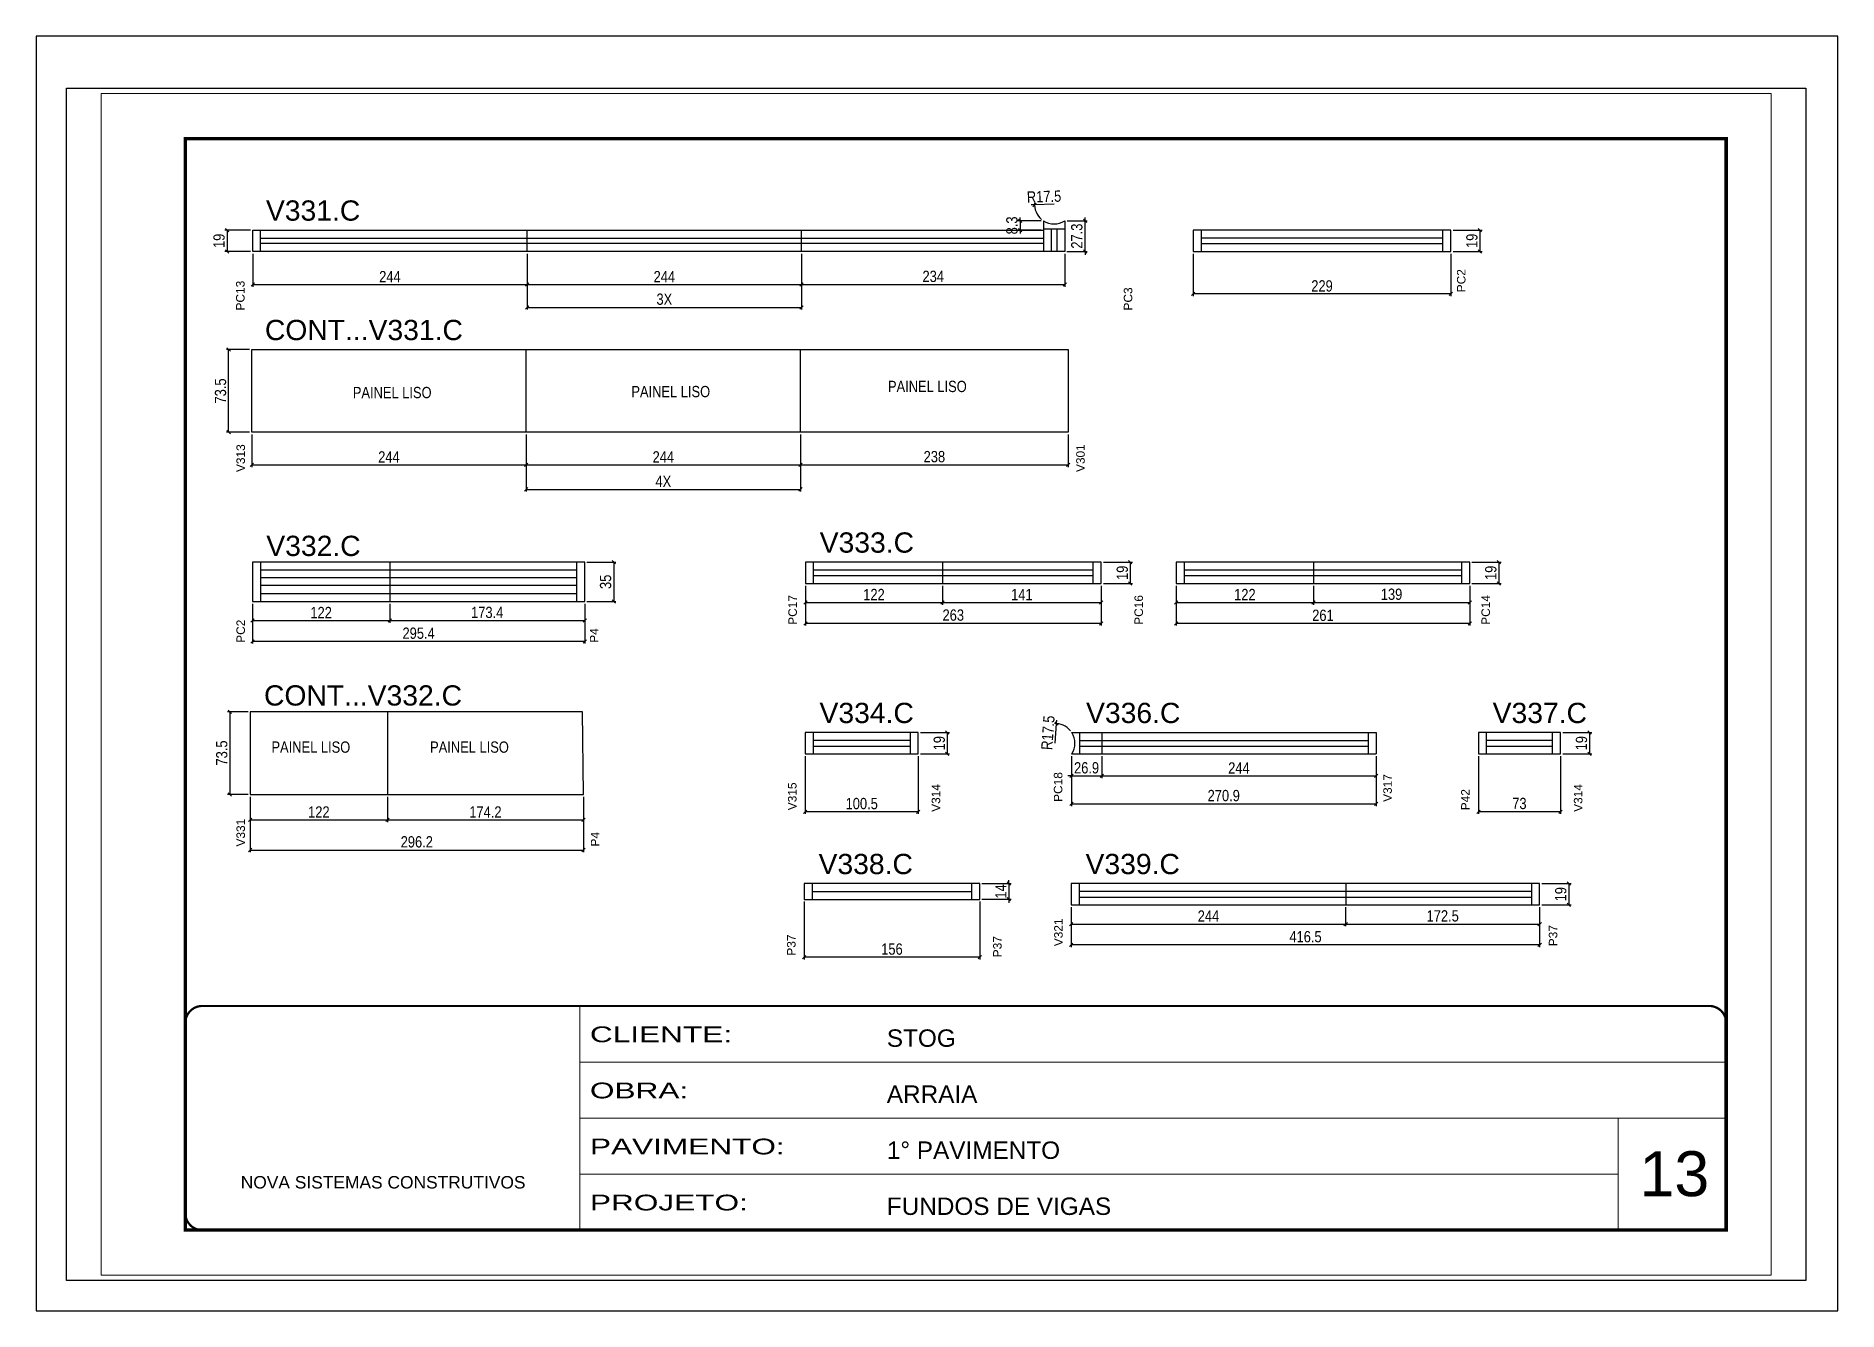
# Paper-space layout '01 (13)' of a CAD drawing. Extents: x -1 to 296, y 0 to 210.
# The model-space entities are those that its viewports show. They can reach past a viewport. Long polylines and large blocks are cut down to what shows.
import ezdxf

# ---------------------------------------------------------------- set-up
doc = ezdxf.new("R2010")
doc.units = 0
doc.linetypes.add('CONTINUO', pattern=[0])
doc.linetypes.add('DASHED', pattern=[0.75, 0.5, -0.25])
doc.layers.get('0').update_dxf_attribs({"linetype": 'CONTINUOUS'})
doc.layers.get('Defpoints').update_dxf_attribs({"linetype": 'CONTINUOUS'})
for name, color, linetype, lineweight in [('CARIMBO', 255, 'CONTINUOUS', 9), ('Folhas', 255, 'CONTINUOUS', 9), ('SARRAFO DE PRESSAO', 251, 'DASHED', 9)]:
    doc.layers.add(name, color=color, linetype=linetype, lineweight=lineweight)
for name, color, linetype in [('COTA', 241, 'CONTINUOUS'), ('NOMENCLATURA', 7, 'CONTINUOUS'), ('Painéis', 200, 'CONTINUOUS'), ('SARR_2.2x7', 40, 'CONTINUOUS'), ('SARR_EDITAR', 141, 'CONTINUOUS')]:
    doc.layers.add(name, color=color, linetype=linetype)
doc.styles.add('ARIAL', font='arial.ttf')
doc.styles.add('COTA TECNICA', font='techl___.ttf', dxfattribs={"height": 10})
doc.styles.add('Tecnologia', font='')
doc.styles.get('Tecnologia').set_extended_font_data('Forgotten Futurist')
doc.dimstyles.new('PAINEL', dxfattribs={"dimtxt": 10, "dimasz": 3, "dimexe": 3, "dimexo": 3, "dimgap": 3, "dimtad": 1, "dimdec": 1, "dimzin": 12, "dimdsep": 46, "dimtxsty": 'COTA TECNICA', "dimblk1": 'OBLIQUE', "dimblk2": 'OBLIQUE', "dimsah": 1, "dimcen": 0.9, "dimclrd": 4, "dimclre": 4, "dimclrt": 240, "dimadec": 1, "dimazin": 3, "dimtfac": 1, "dimtdec": 1, "dimtmove": 0, "dimatfit": 3, "dimfxl": 1, "dimtolj": 1, "dimtzin": 12, "dimarcsym": 0})

psp = doc.layouts.new('01 (13)')

msp = doc.modelspace()

# ---------------------------------------------------------------- texts
at = {"layer": 'CARIMBO', "style": 'ARIAL'}
msp.add_text('13', height=40, dxfattribs=at).set_placement((5640.07, 9970.97))
at = {"layer": 'COTA', "color": 240, "linetype": 'Continuous', "char_height": 10, "attachment_point": 5, "style": 'COTA TECNICA'}
for insert in [(4531.12, 10685.04), (4778.8, 10685.9), (5006.95, 10690.46), (4458.79, 10369.98), (4599.83, 10369.98)]:
    msp.add_mtext('\\A1;PAINEL LISO', dxfattribs=dict(at, insert=insert))
at = {"layer": 'NOMENCLATURA', "linetype": 'Continuous', "style": 'ARIAL'}
for s, p in [('V331.C', (4418.86, 10837.84)), ('CONT...V331.C', (4417.94, 10731.69)), ('V333.C', (4911.26, 10542.83)), ('V332.C', (4419.2, 10539.86)), ('CONT...V332.C', (4417.15, 10406.96)), ('V334.C', (4911.09, 10391.4)), ('V336.C', (5148.08, 10391.4)), ('V337.C', (5509.62, 10391.4)), ('V338.C', (4910.23, 10257.17)), ('V339.C', (5147.63, 10257.17))]:
    msp.add_text(s, height=18, dxfattribs=at).set_placement(p)
for s, p in [('PC13', (4399.84, 10758.03)), ('PC2', (5485.43, 10774.23)), ('PC3', (5189.2, 10758.03)), ('V313', (4400.18, 10614.47)), ('V301', (5146.9, 10614.47)), ('PC17', (4890.92, 10478.74)), ('PC16', (5198.68, 10478.74)), ('PC14', (5507.21, 10478.74)), ('PC2', (4400.18, 10462.74)), ('P4', (4714.45, 10462.74)), ('V315', (4890.62, 10313.94)), ('V314', (5018.36, 10312.51)), ('PC18', (5126.99, 10321.36)), ('V317', (5419.92, 10321.36)), ('V314', (5589.39, 10312.51)), ('P42', (5489.14, 10313.94)), ('V331', (4400.18, 10281.7)), ('P4', (4715.34, 10281.7)), ('V321', (5127.3, 10193.08)), ('P37', (5567.09, 10193.08)), ('P37', (4889.76, 10184.71)), ('P37', (5073, 10183.28))]:
    msp.add_text(s, height=7.567, rotation=90, dxfattribs=at).set_placement(p)

# ---------------------------------------------------------------- blocks, each defined once
blk = doc.blocks.new('9999999999')
at = {"color": 30, "linetype": 'CONTINUO'}
for p, q in [((98564.6, 34230.2), (98564.6, 34429.4)), ((98564.6, 34379.6), (99584, 34379.6)), ((98564.6, 34329.8), (99488, 34329.8)), ((99584, 34329.8), (99488, 34329.8)), ((99488, 34329.8), (99488, 34230.2)), ((98564.6, 34280), (99488, 34280))]:
    blk.add_line(p, q, dxfattribs=at)
at = {"color": 30, "linetype": 'CONTINUO', "const_width": 2}
blk.add_lwpolyline([(99584, 34230.2), (99584, 34414.4, 0.414214), (99569, 34429.4), (98229, 34429.4, 0.414214), (98214, 34414.4), (98214, 34245.2, 0.414214), (98229, 34230.2), (99584, 34230.2)], format="xyb", dxfattribs=at)
at = {"layer": 'Folhas'}
blk.add_lwpolyline([(98139, 34190.2), (99624, 34190.2), (99624, 35240.2), (98139, 35240.2)], close=True, dxfattribs=at)
at = {"layer": 'Folhas', "color": 30, "const_width": 3}
blk.add_lwpolyline([(98214, 34230.2), (99584, 34230.2), (99584, 35200.2), (98214, 35200.2)], close=True, dxfattribs=at)
at = {"color": 7, "linetype": 'Continuous', "ltscale": 5, "style": 'ARIAL'}
for s, height, p in [('STOG', 15.48, (98837.7, 34393.1)), ('ARRAIA', 15.48, (98837.7, 34343.3)), ('1° PAVIMENTO', 15.483, (98837.7, 34293.5)), ('NOVA SISTEMAS CONSTRUTIVOS', 11.059, (98263.2, 34267.2)), ('FUNDOS DE VIGAS', 15.483, (98837.7, 34243.7))]:
    blk.add_text(s, height=height, dxfattribs=at).set_placement(p)
at = {"layer": 'Folhas', "color": 7, "style": 'Tecnologia', "width": 1.5}
for s, p in [('CLIENTE:', (98573.7, 34397.2)), ('OBRA:', (98573.7, 34347.3)), ('PAVIMENTO:', (98573.7, 34297.5)), ('PROJETO:', (98573.7, 34247.7))]:
    blk.add_text(s, height=14, dxfattribs=at).set_placement(p)
blk = doc.blocks.new('_Oblique')
at = {"color": 0, "linetype": 'ByBlock', "lineweight": -2}
blk.add_line((-0.5, -0.5), (0.5, 0.5), dxfattribs=at)
blk = doc.blocks.new('*D310')
at = {"layer": 'COTA', "color": 4, "linetype": 'Continuous', "lineweight": -2, "transparency": 16777216}
for p, q in [((4407.1, 10808.4), (4407.1, 10779.1)), ((4651.1, 10808.4), (4651.1, 10779.1)), ((4407.1, 10781.1), (4651.1, 10781.1))]:
    blk.add_line(p, q, dxfattribs=at)
at = {"layer": 'Defpoints', "color": 0, "linetype": 'Continuous', "transparency": 16777216}
for p in [(4407.1, 10810.4), (4651.1, 10810.4), (4651.1, 10781.1)]:
    blk.add_point(p, dxfattribs=at)
at = {"layer": 'COTA', "color": 4, "linetype": 'Continuous', "lineweight": -2, "transparency": 16777216, "xscale": 3, "yscale": 3, "zscale": 3, "rotation": 180}
blk.add_blockref('_Oblique', (4407.1, 10781.1), dxfattribs=at)
at = {"layer": 'COTA', "color": 4, "linetype": 'Continuous', "lineweight": -2, "transparency": 16777216, "xscale": 3, "yscale": 3, "zscale": 3}
blk.add_blockref('_Oblique', (4651.1, 10781.1), dxfattribs=at)
at = {"layer": 'COTA', "color": 240, "linetype": 'Continuous', "transparency": 16777216, "insert": (4529.1, 10788.1), "char_height": 10, "attachment_point": 5, "style": 'COTA TECNICA'}
blk.add_mtext('\\A1;244', dxfattribs=at)
blk = doc.blocks.new('*D311')
at = {"layer": 'COTA', "color": 4, "linetype": 'Continuous', "lineweight": -2, "transparency": 16777216}
for p, q in [((4895.1, 10808.4), (4895.1, 10779.1)), ((5129.2, 10808.4), (5129.2, 10779.1)), ((4895.1, 10781.1), (5129.2, 10781.1))]:
    blk.add_line(p, q, dxfattribs=at)
at = {"layer": 'Defpoints', "color": 0, "linetype": 'Continuous', "transparency": 16777216}
for p in [(4895.1, 10810.4), (5129.2, 10810.4), (5129.2, 10781.1)]:
    blk.add_point(p, dxfattribs=at)
at = {"layer": 'COTA', "color": 4, "linetype": 'Continuous', "lineweight": -2, "transparency": 16777216, "xscale": 3, "yscale": 3, "zscale": 3, "rotation": 180}
blk.add_blockref('_Oblique', (4895.1, 10781.1), dxfattribs=at)
at = {"layer": 'COTA', "color": 4, "linetype": 'Continuous', "lineweight": -2, "transparency": 16777216, "xscale": 3, "yscale": 3, "zscale": 3}
blk.add_blockref('_Oblique', (5129.2, 10781.1), dxfattribs=at)
at = {"layer": 'COTA', "color": 240, "linetype": 'Continuous', "transparency": 16777216, "insert": (5012.2, 10788.3), "char_height": 10, "attachment_point": 5, "style": 'COTA TECNICA'}
blk.add_mtext('\\A1;234', dxfattribs=at)
blk = doc.blocks.new('*D312')
at = {"layer": 'COTA', "color": 4, "linetype": 'Continuous', "lineweight": -2, "transparency": 16777216}
for p, q in [((5131.2, 10837.7), (5149.2, 10837.7)), ((5147.2, 10837.7), (5147.2, 10840.7)), ((5147.2, 10810.4), (5147.2, 10837.7)), ((5130.9, 10810.4), (5149.2, 10810.4)), ((5147.2, 10810.4), (5147.2, 10807.4))]:
    blk.add_line(p, q, dxfattribs=at)
at = {"layer": 'Defpoints', "color": 0, "linetype": 'Continuous', "transparency": 16777216}
for p in [(5129.2, 10837.7), (5147.2, 10837.7), (5128.9, 10810.4)]:
    blk.add_point(p, dxfattribs=at)
at = {"layer": 'COTA', "color": 4, "linetype": 'Continuous', "lineweight": -2, "transparency": 16777216, "xscale": 3, "yscale": 3, "zscale": 3}
for p, rotation in [((5147.2, 10837.7), 270), ((5147.2, 10810.4), 90)]:
    blk.add_blockref('_Oblique', p, dxfattribs=dict(at, rotation=rotation))
at = {"layer": 'COTA', "color": 240, "linetype": 'Continuous', "transparency": 16777216, "insert": (5139.9, 10824.1), "char_height": 10, "attachment_point": 5, "rotation": 90, "style": 'COTA TECNICA'}
blk.add_mtext('\\A1;27.3', dxfattribs=at)
blk = doc.blocks.new('*D313')
at = {"layer": 'COTA', "color": 4, "linetype": 'Continuous', "lineweight": -2, "transparency": 16777216}
for p, q in [((4651.1, 10808.4), (4651.1, 10779.1)), ((4895.1, 10808.4), (4895.1, 10779.1)), ((4651.1, 10781.1), (4895.1, 10781.1))]:
    blk.add_line(p, q, dxfattribs=at)
at = {"layer": 'Defpoints', "color": 0, "linetype": 'Continuous', "transparency": 16777216}
for p in [(4651.1, 10810.4), (4895.1, 10810.4), (4895.1, 10781.1)]:
    blk.add_point(p, dxfattribs=at)
at = {"layer": 'COTA', "color": 4, "linetype": 'Continuous', "lineweight": -2, "transparency": 16777216, "xscale": 3, "yscale": 3, "zscale": 3, "rotation": 180}
blk.add_blockref('_Oblique', (4651.1, 10781.1), dxfattribs=at)
at = {"layer": 'COTA', "color": 4, "linetype": 'Continuous', "lineweight": -2, "transparency": 16777216, "xscale": 3, "yscale": 3, "zscale": 3}
blk.add_blockref('_Oblique', (4895.1, 10781.1), dxfattribs=at)
at = {"layer": 'COTA', "color": 240, "linetype": 'Continuous', "transparency": 16777216, "insert": (4773.1, 10788.1), "char_height": 10, "attachment_point": 5, "style": 'COTA TECNICA'}
blk.add_mtext('\\A1;244', dxfattribs=at)
blk = doc.blocks.new('*D314')
at = {"layer": 'COTA', "color": 4, "linetype": 'Continuous', "lineweight": -2, "transparency": 16777216}
for p, q in [((5102.2, 10851.8), (5099.2, 10851.8)), ((5119.7, 10852.4), (5102.2, 10851.8))]:
    blk.add_line(p, q, dxfattribs=at)
blk.add_arc((5119.7, 10852.4), 17.5, 175.3372, 230.5659, dxfattribs=at)
at = {"layer": 'Defpoints', "color": 0, "linetype": 'Continuous', "transparency": 16777216}
for p in [(5102.2, 10851.8), (5119.7, 10852.4)]:
    blk.add_point(p, dxfattribs=at)
at = {"layer": 'COTA', "color": 4, "linetype": 'Continuous', "lineweight": -2, "transparency": 16777216, "xscale": 3, "yscale": 3, "zscale": 3, "rotation": 1.885314057016346}
blk.add_blockref('_Oblique', (5102.2, 10851.8), dxfattribs=at)
at = {"layer": 'COTA', "color": 240, "linetype": 'Continuous', "transparency": 16777216, "insert": (5110.7, 10859.2), "char_height": 10, "attachment_point": 5, "rotation": 1.8853, "style": 'COTA TECNICA'}
blk.add_mtext('\\A1;R17.5', dxfattribs=at)
blk = doc.blocks.new('*D315')
at = {"layer": 'COTA', "color": 4, "linetype": 'Continuous', "lineweight": -2, "transparency": 16777216}
for p, q in [((5108.2, 10837.7), (5087.5, 10837.7)), ((5089.5, 10837.7), (5089.5, 10840.7)), ((5089.5, 10837.7), (5089.5, 10829.4)), ((5108.2, 10829.4), (5087.5, 10829.4)), ((5089.5, 10829.4), (5089.5, 10826.4))]:
    blk.add_line(p, q, dxfattribs=at)
at = {"layer": 'Defpoints', "color": 0, "linetype": 'Continuous', "transparency": 16777216}
for p in [(5110.2, 10837.7), (5089.5, 10829.4), (5110.2, 10829.4)]:
    blk.add_point(p, dxfattribs=at)
at = {"layer": 'COTA', "color": 4, "linetype": 'Continuous', "lineweight": -2, "transparency": 16777216, "xscale": 3, "yscale": 3, "zscale": 3}
for p, rotation in [((5089.5, 10837.7), 270), ((5089.5, 10829.4), 90)]:
    blk.add_blockref('_Oblique', p, dxfattribs=dict(at, rotation=rotation))
at = {"layer": 'COTA', "color": 240, "linetype": 'Continuous', "transparency": 16777216, "insert": (5082.2, 10833.6), "char_height": 10, "attachment_point": 5, "rotation": 90, "style": 'COTA TECNICA'}
blk.add_mtext('\\A1;8.3', dxfattribs=at)
blk = doc.blocks.new('*D316')
at = {"layer": 'COTA', "color": 4, "linetype": 'Continuous', "lineweight": -2, "transparency": 16777216}
for p, q in [((4405.1, 10829.4), (4382.3, 10829.4)), ((4384.3, 10829.4), (4384.3, 10810.4)), ((4405.1, 10810.4), (4382.3, 10810.4))]:
    blk.add_line(p, q, dxfattribs=at)
at = {"layer": 'Defpoints', "color": 0, "linetype": 'Continuous', "transparency": 16777216}
for p in [(4407.1, 10829.4), (4384.3, 10810.4), (4407.1, 10810.4)]:
    blk.add_point(p, dxfattribs=at)
at = {"layer": 'COTA', "color": 4, "linetype": 'Continuous', "lineweight": -2, "transparency": 16777216, "xscale": 3, "yscale": 3, "zscale": 3}
for p, rotation in [((4384.3, 10829.4), 90), ((4384.3, 10810.4), 270)]:
    blk.add_blockref('_Oblique', p, dxfattribs=dict(at, rotation=rotation))
at = {"layer": 'COTA', "color": 240, "linetype": 'Continuous', "transparency": 16777216, "insert": (4377.2, 10819.9), "char_height": 10, "attachment_point": 5, "rotation": 90, "style": 'COTA TECNICA'}
blk.add_mtext('\\A1;19', dxfattribs=at)
blk = doc.blocks.new('*D317')
at = {"layer": 'COTA', "color": 4, "linetype": 'Continuous', "lineweight": -2, "transparency": 16777216}
for p, q in [((4704.3, 10534.4), (4730.1, 10534.4)), ((4728.1, 10534.4), (4728.1, 10499.4)), ((4704.3, 10499.4), (4730.1, 10499.4))]:
    blk.add_line(p, q, dxfattribs=at)
at = {"layer": 'Defpoints', "color": 0, "linetype": 'Continuous', "transparency": 16777216}
for p in [(4702.3, 10534.4), (4702.3, 10499.4), (4728.1, 10499.4)]:
    blk.add_point(p, dxfattribs=at)
at = {"layer": 'COTA', "color": 4, "linetype": 'Continuous', "lineweight": -2, "transparency": 16777216, "xscale": 3, "yscale": 3, "zscale": 3}
for p, rotation in [((4728.1, 10534.4), 90), ((4728.1, 10499.4), 270)]:
    blk.add_blockref('_Oblique', p, dxfattribs=dict(at, rotation=rotation))
at = {"layer": 'COTA', "color": 240, "linetype": 'Continuous', "transparency": 16777216, "insert": (4720.9, 10516.9), "char_height": 10, "attachment_point": 5, "rotation": 90, "style": 'COTA TECNICA'}
blk.add_mtext('\\A1;35', dxfattribs=at)
blk = doc.blocks.new('*D318')
at = {"layer": 'COTA', "color": 4, "linetype": 'Continuous', "lineweight": -2, "transparency": 16777216}
for p, q in [((4406.9, 10497.4), (4406.9, 10462)), ((4702.3, 10497.4), (4702.3, 10462)), ((4702.3, 10464), (4406.9, 10464))]:
    blk.add_line(p, q, dxfattribs=at)
at = {"layer": 'Defpoints', "color": 0, "linetype": 'Continuous', "transparency": 16777216}
for p in [(4406.9, 10499.4), (4702.3, 10499.4), (4406.9, 10464)]:
    blk.add_point(p, dxfattribs=at)
at = {"layer": 'COTA', "color": 4, "linetype": 'Continuous', "lineweight": -2, "transparency": 16777216, "xscale": 3, "yscale": 3, "zscale": 3, "rotation": 180}
blk.add_blockref('_Oblique', (4406.9, 10464), dxfattribs=at)
at = {"layer": 'COTA', "color": 4, "linetype": 'Continuous', "lineweight": -2, "transparency": 16777216, "xscale": 3, "yscale": 3, "zscale": 3}
blk.add_blockref('_Oblique', (4702.3, 10464), dxfattribs=at)
at = {"layer": 'COTA', "color": 240, "linetype": 'Continuous', "transparency": 16777216, "insert": (4554.6, 10471.2), "char_height": 10, "attachment_point": 5, "style": 'COTA TECNICA'}
blk.add_mtext('\\A1;295.4', dxfattribs=at)
blk = doc.blocks.new('*D319')
at = {"layer": 'COTA', "color": 4, "linetype": 'Continuous', "lineweight": -2, "transparency": 16777216}
for p, q in [((4406.9, 10497.4), (4406.9, 10480.5)), ((4528.9, 10497.4), (4528.9, 10480.5)), ((4406.9, 10482.5), (4528.9, 10482.5))]:
    blk.add_line(p, q, dxfattribs=at)
at = {"layer": 'Defpoints', "color": 0, "linetype": 'Continuous', "transparency": 16777216}
for p in [(4406.9, 10499.4), (4528.9, 10499.4), (4528.9, 10482.5)]:
    blk.add_point(p, dxfattribs=at)
at = {"layer": 'COTA', "color": 4, "linetype": 'Continuous', "lineweight": -2, "transparency": 16777216, "xscale": 3, "yscale": 3, "zscale": 3, "rotation": 180}
blk.add_blockref('_Oblique', (4406.9, 10482.5), dxfattribs=at)
at = {"layer": 'COTA', "color": 4, "linetype": 'Continuous', "lineweight": -2, "transparency": 16777216, "xscale": 3, "yscale": 3, "zscale": 3}
blk.add_blockref('_Oblique', (4528.9, 10482.5), dxfattribs=at)
at = {"layer": 'COTA', "color": 240, "linetype": 'Continuous', "transparency": 16777216, "insert": (4467.9, 10489.6), "char_height": 10, "attachment_point": 5, "style": 'COTA TECNICA'}
blk.add_mtext('\\A1;122', dxfattribs=at)
blk = doc.blocks.new('*D320')
at = {"layer": 'COTA', "color": 4, "linetype": 'Continuous', "lineweight": -2, "transparency": 16777216}
for p, q in [((4528.9, 10497.4), (4528.9, 10480.5)), ((4702.3, 10497.4), (4702.3, 10480.5)), ((4528.9, 10482.5), (4702.3, 10482.5))]:
    blk.add_line(p, q, dxfattribs=at)
at = {"layer": 'Defpoints', "color": 0, "linetype": 'Continuous', "transparency": 16777216}
for p in [(4528.9, 10499.4), (4702.3, 10499.4), (4702.3, 10482.5)]:
    blk.add_point(p, dxfattribs=at)
at = {"layer": 'COTA', "color": 4, "linetype": 'Continuous', "lineweight": -2, "transparency": 16777216, "xscale": 3, "yscale": 3, "zscale": 3, "rotation": 180}
blk.add_blockref('_Oblique', (4528.9, 10482.5), dxfattribs=at)
at = {"layer": 'COTA', "color": 4, "linetype": 'Continuous', "lineweight": -2, "transparency": 16777216, "xscale": 3, "yscale": 3, "zscale": 3}
blk.add_blockref('_Oblique', (4702.3, 10482.5), dxfattribs=at)
at = {"layer": 'COTA', "color": 240, "linetype": 'Continuous', "transparency": 16777216, "insert": (4615.6, 10489.7), "char_height": 10, "attachment_point": 5, "style": 'COTA TECNICA'}
blk.add_mtext('\\A1;173.4', dxfattribs=at)
blk = doc.blocks.new('*D321')
at = {"layer": 'COTA', "color": 4, "linetype": 'Continuous', "lineweight": -2, "transparency": 16777216}
for p, q in [((4651.1, 10808.4), (4651.1, 10758.8)), ((4895.1, 10808.4), (4895.1, 10758.8)), ((4651.1, 10760.8), (4895.1, 10760.8))]:
    blk.add_line(p, q, dxfattribs=at)
at = {"layer": 'Defpoints', "color": 0, "linetype": 'Continuous', "transparency": 16777216}
for p in [(4651.1, 10810.4), (4895.1, 10810.4), (4895.1, 10760.8)]:
    blk.add_point(p, dxfattribs=at)
at = {"layer": 'COTA', "color": 4, "linetype": 'Continuous', "lineweight": -2, "transparency": 16777216, "xscale": 3, "yscale": 3, "zscale": 3, "rotation": 180}
blk.add_blockref('_Oblique', (4651.1, 10760.8), dxfattribs=at)
at = {"layer": 'COTA', "color": 4, "linetype": 'Continuous', "lineweight": -2, "transparency": 16777216, "xscale": 3, "yscale": 3, "zscale": 3}
blk.add_blockref('_Oblique', (4895.1, 10760.8), dxfattribs=at)
at = {"layer": 'COTA', "color": 240, "linetype": 'Continuous', "transparency": 16777216, "insert": (4773.1, 10768), "char_height": 10, "attachment_point": 5, "style": 'COTA TECNICA'}
blk.add_mtext('\\A1;3X', dxfattribs=at)
blk = doc.blocks.new('*D322')
at = {"layer": 'COTA', "color": 4, "linetype": 'Continuous', "lineweight": -2, "transparency": 16777216}
for p, q in [((5474.4, 10829.4), (5500.3, 10829.4)), ((5498.3, 10829.4), (5498.3, 10810.4)), ((5474.4, 10810.4), (5500.3, 10810.4))]:
    blk.add_line(p, q, dxfattribs=at)
at = {"layer": 'Defpoints', "color": 0, "linetype": 'Continuous', "transparency": 16777216}
for p in [(5472.4, 10829.4), (5472.4, 10810.4), (5498.3, 10810.4)]:
    blk.add_point(p, dxfattribs=at)
at = {"layer": 'COTA', "color": 4, "linetype": 'Continuous', "lineweight": -2, "transparency": 16777216, "xscale": 3, "yscale": 3, "zscale": 3}
for p, rotation in [((5498.3, 10829.4), 90), ((5498.3, 10810.4), 270)]:
    blk.add_blockref('_Oblique', p, dxfattribs=dict(at, rotation=rotation))
at = {"layer": 'COTA', "color": 240, "linetype": 'Continuous', "transparency": 16777216, "insert": (5491.2, 10819.9), "char_height": 10, "attachment_point": 5, "rotation": 90, "style": 'COTA TECNICA'}
blk.add_mtext('\\A1;19', dxfattribs=at)
blk = doc.blocks.new('*D323')
at = {"layer": 'COTA', "color": 4, "linetype": 'Continuous', "lineweight": -2, "transparency": 16777216}
for p, q in [((5243.4, 10808.4), (5243.4, 10770.7)), ((5472.4, 10808.4), (5472.4, 10770.7)), ((5472.4, 10772.7), (5243.4, 10772.7))]:
    blk.add_line(p, q, dxfattribs=at)
at = {"layer": 'Defpoints', "color": 0, "linetype": 'Continuous', "transparency": 16777216}
for p in [(5243.4, 10810.4), (5472.4, 10810.4), (5243.4, 10772.7)]:
    blk.add_point(p, dxfattribs=at)
at = {"layer": 'COTA', "color": 4, "linetype": 'Continuous', "lineweight": -2, "transparency": 16777216, "xscale": 3, "yscale": 3, "zscale": 3, "rotation": 180}
blk.add_blockref('_Oblique', (5243.4, 10772.7), dxfattribs=at)
at = {"layer": 'COTA', "color": 4, "linetype": 'Continuous', "lineweight": -2, "transparency": 16777216, "xscale": 3, "yscale": 3, "zscale": 3}
blk.add_blockref('_Oblique', (5472.4, 10772.7), dxfattribs=at)
at = {"layer": 'COTA', "color": 240, "linetype": 'Continuous', "transparency": 16777216, "insert": (5357.9, 10779.8), "char_height": 10, "attachment_point": 5, "style": 'COTA TECNICA'}
blk.add_mtext('\\A1;229', dxfattribs=at)
blk = doc.blocks.new('*D324')
at = {"layer": 'COTA', "color": 4, "linetype": 'Continuous', "lineweight": -2, "transparency": 16777216}
for p, q in [((4404.2, 10723.3), (4383.7, 10723.3)), ((4385.7, 10649.8), (4385.7, 10723.3)), ((4404.2, 10649.8), (4383.7, 10649.8))]:
    blk.add_line(p, q, dxfattribs=at)
at = {"layer": 'Defpoints', "color": 0, "linetype": 'Continuous', "transparency": 16777216}
for p in [(4385.7, 10723.3), (4406.2, 10723.3), (4406.2, 10649.8)]:
    blk.add_point(p, dxfattribs=at)
at = {"layer": 'COTA', "color": 4, "linetype": 'Continuous', "lineweight": -2, "transparency": 16777216, "xscale": 3, "yscale": 3, "zscale": 3}
for p, rotation in [((4385.7, 10723.3), 90), ((4385.7, 10649.8), 270)]:
    blk.add_blockref('_Oblique', p, dxfattribs=dict(at, rotation=rotation))
at = {"layer": 'COTA', "color": 240, "linetype": 'Continuous', "transparency": 16777216, "insert": (4378.5, 10686.5), "char_height": 10, "attachment_point": 5, "rotation": 90, "style": 'COTA TECNICA'}
blk.add_mtext('\\A1;73.5', dxfattribs=at)
blk = doc.blocks.new('*D325')
at = {"layer": 'COTA', "color": 4, "linetype": 'Continuous', "lineweight": -2, "transparency": 16777216}
for p, q in [((4406.2, 10647.8), (4406.2, 10618.8)), ((4650.2, 10647.8), (4650.2, 10618.8)), ((4406.2, 10620.8), (4650.2, 10620.8))]:
    blk.add_line(p, q, dxfattribs=at)
at = {"layer": 'Defpoints', "color": 0, "linetype": 'Continuous', "transparency": 16777216}
for p in [(4406.2, 10649.8), (4650.2, 10649.8), (4650.2, 10620.8)]:
    blk.add_point(p, dxfattribs=at)
at = {"layer": 'COTA', "color": 4, "linetype": 'Continuous', "lineweight": -2, "transparency": 16777216, "xscale": 3, "yscale": 3, "zscale": 3, "rotation": 180}
blk.add_blockref('_Oblique', (4406.2, 10620.8), dxfattribs=at)
at = {"layer": 'COTA', "color": 4, "linetype": 'Continuous', "lineweight": -2, "transparency": 16777216, "xscale": 3, "yscale": 3, "zscale": 3}
blk.add_blockref('_Oblique', (4650.2, 10620.8), dxfattribs=at)
at = {"layer": 'COTA', "color": 240, "linetype": 'Continuous', "transparency": 16777216, "insert": (4528.2, 10627.9), "char_height": 10, "attachment_point": 5, "style": 'COTA TECNICA'}
blk.add_mtext('\\A1;244', dxfattribs=at)
blk = doc.blocks.new('*D326')
at = {"layer": 'COTA', "color": 4, "linetype": 'Continuous', "lineweight": -2, "transparency": 16777216}
for p, q in [((4650.2, 10647.8), (4650.2, 10618.8)), ((4894.2, 10647.8), (4894.2, 10618.8)), ((4650.2, 10620.8), (4894.2, 10620.8))]:
    blk.add_line(p, q, dxfattribs=at)
at = {"layer": 'Defpoints', "color": 0, "linetype": 'Continuous', "transparency": 16777216}
for p in [(4650.2, 10649.8), (4894.2, 10649.8), (4894.2, 10620.8)]:
    blk.add_point(p, dxfattribs=at)
at = {"layer": 'COTA', "color": 4, "linetype": 'Continuous', "lineweight": -2, "transparency": 16777216, "xscale": 3, "yscale": 3, "zscale": 3, "rotation": 180}
blk.add_blockref('_Oblique', (4650.2, 10620.8), dxfattribs=at)
at = {"layer": 'COTA', "color": 4, "linetype": 'Continuous', "lineweight": -2, "transparency": 16777216, "xscale": 3, "yscale": 3, "zscale": 3}
blk.add_blockref('_Oblique', (4894.2, 10620.8), dxfattribs=at)
at = {"layer": 'COTA', "color": 240, "linetype": 'Continuous', "transparency": 16777216, "insert": (4772.2, 10627.9), "char_height": 10, "attachment_point": 5, "style": 'COTA TECNICA'}
blk.add_mtext('\\A1;244', dxfattribs=at)
blk = doc.blocks.new('*D327')
at = {"layer": 'COTA', "color": 4, "linetype": 'Continuous', "lineweight": -2, "transparency": 16777216}
for p, q in [((4894.2, 10647.8), (4894.2, 10618.8)), ((5132.2, 10647.8), (5132.2, 10618.8)), ((4894.2, 10620.8), (5132.2, 10620.8))]:
    blk.add_line(p, q, dxfattribs=at)
at = {"layer": 'Defpoints', "color": 0, "linetype": 'Continuous', "transparency": 16777216}
for p in [(4894.2, 10649.8), (5132.2, 10649.8), (5132.2, 10620.8)]:
    blk.add_point(p, dxfattribs=at)
at = {"layer": 'COTA', "color": 4, "linetype": 'Continuous', "lineweight": -2, "transparency": 16777216, "xscale": 3, "yscale": 3, "zscale": 3, "rotation": 180}
blk.add_blockref('_Oblique', (4894.2, 10620.8), dxfattribs=at)
at = {"layer": 'COTA', "color": 4, "linetype": 'Continuous', "lineweight": -2, "transparency": 16777216, "xscale": 3, "yscale": 3, "zscale": 3}
blk.add_blockref('_Oblique', (5132.2, 10620.8), dxfattribs=at)
at = {"layer": 'COTA', "color": 240, "linetype": 'Continuous', "transparency": 16777216, "insert": (5013.2, 10628.1), "char_height": 10, "attachment_point": 5, "style": 'COTA TECNICA'}
blk.add_mtext('\\A1;238', dxfattribs=at)
blk = doc.blocks.new('*D328')
at = {"layer": 'COTA', "color": 4, "linetype": 'Continuous', "lineweight": -2, "transparency": 16777216}
for p, q in [((4650.2, 10647.8), (4650.2, 10597.1)), ((4894.2, 10647.8), (4894.2, 10597.1)), ((4650.2, 10599.1), (4894.2, 10599.1))]:
    blk.add_line(p, q, dxfattribs=at)
at = {"layer": 'Defpoints', "color": 0, "linetype": 'Continuous', "transparency": 16777216}
for p in [(4650.2, 10649.8), (4894.2, 10649.8), (4894.2, 10599.1)]:
    blk.add_point(p, dxfattribs=at)
at = {"layer": 'COTA', "color": 4, "linetype": 'Continuous', "lineweight": -2, "transparency": 16777216, "xscale": 3, "yscale": 3, "zscale": 3, "rotation": 180}
blk.add_blockref('_Oblique', (4650.2, 10599.1), dxfattribs=at)
at = {"layer": 'COTA', "color": 4, "linetype": 'Continuous', "lineweight": -2, "transparency": 16777216, "xscale": 3, "yscale": 3, "zscale": 3}
blk.add_blockref('_Oblique', (4894.2, 10599.1), dxfattribs=at)
at = {"layer": 'COTA', "color": 240, "linetype": 'Continuous', "transparency": 16777216, "insert": (4772.2, 10606.2), "char_height": 10, "attachment_point": 5, "style": 'COTA TECNICA'}
blk.add_mtext('\\A1;4X', dxfattribs=at)
blk = doc.blocks.new('*D329')
at = {"layer": 'COTA', "color": 4, "linetype": 'Continuous', "lineweight": -2, "transparency": 16777216}
for p, q in [((4404.9, 10326), (4404.9, 10276.6)), ((4701.1, 10326), (4701.1, 10276.6)), ((4404.9, 10278.6), (4701.1, 10278.6))]:
    blk.add_line(p, q, dxfattribs=at)
at = {"layer": 'Defpoints', "color": 0, "linetype": 'Continuous', "transparency": 16777216}
for p in [(4404.9, 10328), (4701.1, 10328), (4701.1, 10278.6)]:
    blk.add_point(p, dxfattribs=at)
at = {"layer": 'COTA', "color": 4, "linetype": 'Continuous', "lineweight": -2, "transparency": 16777216, "xscale": 3, "yscale": 3, "zscale": 3, "rotation": 180}
blk.add_blockref('_Oblique', (4404.9, 10278.6), dxfattribs=at)
at = {"layer": 'COTA', "color": 4, "linetype": 'Continuous', "lineweight": -2, "transparency": 16777216, "xscale": 3, "yscale": 3, "zscale": 3}
blk.add_blockref('_Oblique', (4701.1, 10278.6), dxfattribs=at)
at = {"layer": 'COTA', "color": 240, "linetype": 'Continuous', "transparency": 16777216, "insert": (4553, 10285.8), "char_height": 10, "attachment_point": 5, "style": 'COTA TECNICA'}
blk.add_mtext('\\A1;296.2', dxfattribs=at)
blk = doc.blocks.new('*D330')
at = {"layer": 'COTA', "color": 4, "linetype": 'Continuous', "lineweight": -2, "transparency": 16777216}
for p, q in [((4402.9, 10401.5), (4384.8, 10401.5)), ((4386.8, 10401.5), (4386.8, 10328)), ((4402.9, 10328), (4384.8, 10328))]:
    blk.add_line(p, q, dxfattribs=at)
at = {"layer": 'Defpoints', "color": 0, "linetype": 'Continuous', "transparency": 16777216}
for p in [(4404.9, 10401.5), (4386.8, 10328), (4404.9, 10328)]:
    blk.add_point(p, dxfattribs=at)
at = {"layer": 'COTA', "color": 4, "linetype": 'Continuous', "lineweight": -2, "transparency": 16777216, "xscale": 3, "yscale": 3, "zscale": 3}
for p, rotation in [((4386.8, 10401.5), 90), ((4386.8, 10328), 270)]:
    blk.add_blockref('_Oblique', p, dxfattribs=dict(at, rotation=rotation))
at = {"layer": 'COTA', "color": 240, "linetype": 'Continuous', "transparency": 16777216, "insert": (4379.6, 10364.8), "char_height": 10, "attachment_point": 5, "rotation": 90, "style": 'COTA TECNICA'}
blk.add_mtext('\\A1;73.5', dxfattribs=at)
blk = doc.blocks.new('*D331')
at = {"layer": 'COTA', "color": 4, "linetype": 'Continuous', "lineweight": -2, "transparency": 16777216}
for p, q in [((4404.9, 10326), (4404.9, 10303.3)), ((4526.9, 10326), (4526.9, 10303.3)), ((4404.9, 10305.3), (4526.9, 10305.3))]:
    blk.add_line(p, q, dxfattribs=at)
at = {"layer": 'Defpoints', "color": 0, "linetype": 'Continuous', "transparency": 16777216}
for p in [(4404.9, 10328), (4526.9, 10328), (4526.9, 10305.3)]:
    blk.add_point(p, dxfattribs=at)
at = {"layer": 'COTA', "color": 4, "linetype": 'Continuous', "lineweight": -2, "transparency": 16777216, "xscale": 3, "yscale": 3, "zscale": 3, "rotation": 180}
blk.add_blockref('_Oblique', (4404.9, 10305.3), dxfattribs=at)
at = {"layer": 'COTA', "color": 4, "linetype": 'Continuous', "lineweight": -2, "transparency": 16777216, "xscale": 3, "yscale": 3, "zscale": 3}
blk.add_blockref('_Oblique', (4526.9, 10305.3), dxfattribs=at)
at = {"layer": 'COTA', "color": 240, "linetype": 'Continuous', "transparency": 16777216, "insert": (4465.9, 10312.4), "char_height": 10, "attachment_point": 5, "style": 'COTA TECNICA'}
blk.add_mtext('\\A1;122', dxfattribs=at)
blk = doc.blocks.new('*D332')
at = {"layer": 'COTA', "color": 4, "linetype": 'Continuous', "lineweight": -2, "transparency": 16777216}
for p, q in [((4526.9, 10326), (4526.9, 10303.3)), ((4701.1, 10326), (4701.1, 10303.3)), ((4526.9, 10305.3), (4701.1, 10305.3))]:
    blk.add_line(p, q, dxfattribs=at)
at = {"layer": 'Defpoints', "color": 0, "linetype": 'Continuous', "transparency": 16777216}
for p in [(4526.9, 10328), (4701.1, 10328), (4701.1, 10305.3)]:
    blk.add_point(p, dxfattribs=at)
at = {"layer": 'COTA', "color": 4, "linetype": 'Continuous', "lineweight": -2, "transparency": 16777216, "xscale": 3, "yscale": 3, "zscale": 3, "rotation": 180}
blk.add_blockref('_Oblique', (4526.9, 10305.3), dxfattribs=at)
at = {"layer": 'COTA', "color": 4, "linetype": 'Continuous', "lineweight": -2, "transparency": 16777216, "xscale": 3, "yscale": 3, "zscale": 3}
blk.add_blockref('_Oblique', (4701.1, 10305.3), dxfattribs=at)
at = {"layer": 'COTA', "color": 240, "linetype": 'Continuous', "transparency": 16777216, "insert": (4614, 10312.4), "char_height": 10, "attachment_point": 5, "style": 'COTA TECNICA'}
blk.add_mtext('\\A1;174.2', dxfattribs=at)
blk = doc.blocks.new('*D333')
at = {"layer": 'COTA', "color": 4, "linetype": 'Continuous', "lineweight": -2, "transparency": 16777216}
for p, q in [((5163.5, 10534.4), (5189.4, 10534.4)), ((5187.4, 10534.4), (5187.4, 10515.4)), ((5163.5, 10515.4), (5189.4, 10515.4))]:
    blk.add_line(p, q, dxfattribs=at)
at = {"layer": 'Defpoints', "color": 0, "linetype": 'Continuous', "transparency": 16777216}
for p in [(5161.5, 10534.4), (5161.5, 10515.4), (5187.4, 10515.4)]:
    blk.add_point(p, dxfattribs=at)
at = {"layer": 'COTA', "color": 4, "linetype": 'Continuous', "lineweight": -2, "transparency": 16777216, "xscale": 3, "yscale": 3, "zscale": 3}
for p, rotation in [((5187.4, 10534.4), 90), ((5187.4, 10515.4), 270)]:
    blk.add_blockref('_Oblique', p, dxfattribs=dict(at, rotation=rotation))
at = {"layer": 'COTA', "color": 240, "linetype": 'Continuous', "transparency": 16777216, "insert": (5180.3, 10524.9), "char_height": 10, "attachment_point": 5, "rotation": 90, "style": 'COTA TECNICA'}
blk.add_mtext('\\A1;19', dxfattribs=at)
blk = doc.blocks.new('*D334')
at = {"layer": 'COTA', "color": 4, "linetype": 'Continuous', "lineweight": -2, "transparency": 16777216}
for p, q in [((4898.5, 10513.4), (4898.5, 10478)), ((5161.5, 10513.4), (5161.5, 10478)), ((5161.5, 10480), (4898.5, 10480))]:
    blk.add_line(p, q, dxfattribs=at)
at = {"layer": 'Defpoints', "color": 0, "linetype": 'Continuous', "transparency": 16777216}
for p in [(4898.5, 10515.4), (5161.5, 10515.4), (4898.5, 10480)]:
    blk.add_point(p, dxfattribs=at)
at = {"layer": 'COTA', "color": 4, "linetype": 'Continuous', "lineweight": -2, "transparency": 16777216, "xscale": 3, "yscale": 3, "zscale": 3, "rotation": 180}
blk.add_blockref('_Oblique', (4898.5, 10480), dxfattribs=at)
at = {"layer": 'COTA', "color": 4, "linetype": 'Continuous', "lineweight": -2, "transparency": 16777216, "xscale": 3, "yscale": 3, "zscale": 3}
blk.add_blockref('_Oblique', (5161.5, 10480), dxfattribs=at)
at = {"layer": 'COTA', "color": 240, "linetype": 'Continuous', "transparency": 16777216, "insert": (5030, 10487.3), "char_height": 10, "attachment_point": 5, "style": 'COTA TECNICA'}
blk.add_mtext('\\A1;263', dxfattribs=at)
blk = doc.blocks.new('*D335')
at = {"layer": 'COTA', "color": 4, "linetype": 'Continuous', "lineweight": -2, "transparency": 16777216}
for p, q in [((4898.5, 10513.4), (4898.5, 10496.5)), ((5020.5, 10513.4), (5020.5, 10496.5)), ((4898.5, 10498.5), (5020.5, 10498.5))]:
    blk.add_line(p, q, dxfattribs=at)
at = {"layer": 'Defpoints', "color": 0, "linetype": 'Continuous', "transparency": 16777216}
for p in [(4898.5, 10515.4), (5020.5, 10515.4), (5020.5, 10498.5)]:
    blk.add_point(p, dxfattribs=at)
at = {"layer": 'COTA', "color": 4, "linetype": 'Continuous', "lineweight": -2, "transparency": 16777216, "xscale": 3, "yscale": 3, "zscale": 3, "rotation": 180}
blk.add_blockref('_Oblique', (4898.5, 10498.5), dxfattribs=at)
at = {"layer": 'COTA', "color": 4, "linetype": 'Continuous', "lineweight": -2, "transparency": 16777216, "xscale": 3, "yscale": 3, "zscale": 3}
blk.add_blockref('_Oblique', (5020.5, 10498.5), dxfattribs=at)
at = {"layer": 'COTA', "color": 240, "linetype": 'Continuous', "transparency": 16777216, "insert": (4959.5, 10505.6), "char_height": 10, "attachment_point": 5, "style": 'COTA TECNICA'}
blk.add_mtext('\\A1;122', dxfattribs=at)
blk = doc.blocks.new('*D336')
at = {"layer": 'COTA', "color": 4, "linetype": 'Continuous', "lineweight": -2, "transparency": 16777216}
for p, q in [((5020.5, 10513.4), (5020.5, 10496.5)), ((5161.5, 10513.4), (5161.5, 10496.5)), ((5020.5, 10498.5), (5161.5, 10498.5))]:
    blk.add_line(p, q, dxfattribs=at)
at = {"layer": 'Defpoints', "color": 0, "linetype": 'Continuous', "transparency": 16777216}
for p in [(5020.5, 10515.4), (5161.5, 10515.4), (5161.5, 10498.5)]:
    blk.add_point(p, dxfattribs=at)
at = {"layer": 'COTA', "color": 4, "linetype": 'Continuous', "lineweight": -2, "transparency": 16777216, "xscale": 3, "yscale": 3, "zscale": 3, "rotation": 180}
blk.add_blockref('_Oblique', (5020.5, 10498.5), dxfattribs=at)
at = {"layer": 'COTA', "color": 4, "linetype": 'Continuous', "lineweight": -2, "transparency": 16777216, "xscale": 3, "yscale": 3, "zscale": 3}
blk.add_blockref('_Oblique', (5161.5, 10498.5), dxfattribs=at)
at = {"layer": 'COTA', "color": 240, "linetype": 'Continuous', "transparency": 16777216, "insert": (5091, 10505.6), "char_height": 10, "attachment_point": 5, "style": 'COTA TECNICA'}
blk.add_mtext('\\A1;141', dxfattribs=at)
blk = doc.blocks.new('*D337')
at = {"layer": 'COTA', "color": 4, "linetype": 'Continuous', "lineweight": -2, "transparency": 16777216}
for p, q in [((5491.2, 10534.4), (5517.1, 10534.4)), ((5515.1, 10534.4), (5515.1, 10515.4)), ((5491.2, 10515.4), (5517.1, 10515.4))]:
    blk.add_line(p, q, dxfattribs=at)
at = {"layer": 'Defpoints', "color": 0, "linetype": 'Continuous', "transparency": 16777216}
for p in [(5489.2, 10534.4), (5489.2, 10515.4), (5515.1, 10515.4)]:
    blk.add_point(p, dxfattribs=at)
at = {"layer": 'COTA', "color": 4, "linetype": 'Continuous', "lineweight": -2, "transparency": 16777216, "xscale": 3, "yscale": 3, "zscale": 3}
for p, rotation in [((5515.1, 10534.4), 90), ((5515.1, 10515.4), 270)]:
    blk.add_blockref('_Oblique', p, dxfattribs=dict(at, rotation=rotation))
at = {"layer": 'COTA', "color": 240, "linetype": 'Continuous', "transparency": 16777216, "insert": (5508, 10524.9), "char_height": 10, "attachment_point": 5, "rotation": 90, "style": 'COTA TECNICA'}
blk.add_mtext('\\A1;19', dxfattribs=at)
blk = doc.blocks.new('*D338')
at = {"layer": 'COTA', "color": 4, "linetype": 'Continuous', "lineweight": -2, "transparency": 16777216}
for p, q in [((5228.3, 10513.4), (5228.3, 10478)), ((5489.2, 10513.4), (5489.2, 10478)), ((5489.2, 10480), (5228.3, 10480))]:
    blk.add_line(p, q, dxfattribs=at)
at = {"layer": 'Defpoints', "color": 0, "linetype": 'Continuous', "transparency": 16777216}
for p in [(5228.3, 10515.4), (5489.2, 10515.4), (5228.3, 10480)]:
    blk.add_point(p, dxfattribs=at)
at = {"layer": 'COTA', "color": 4, "linetype": 'Continuous', "lineweight": -2, "transparency": 16777216, "xscale": 3, "yscale": 3, "zscale": 3, "rotation": 180}
blk.add_blockref('_Oblique', (5228.3, 10480), dxfattribs=at)
at = {"layer": 'COTA', "color": 4, "linetype": 'Continuous', "lineweight": -2, "transparency": 16777216, "xscale": 3, "yscale": 3, "zscale": 3}
blk.add_blockref('_Oblique', (5489.2, 10480), dxfattribs=at)
at = {"layer": 'COTA', "color": 240, "linetype": 'Continuous', "transparency": 16777216, "insert": (5358.7, 10487.1), "char_height": 10, "attachment_point": 5, "style": 'COTA TECNICA'}
blk.add_mtext('\\A1;261', dxfattribs=at)
blk = doc.blocks.new('*D339')
at = {"layer": 'COTA', "color": 4, "linetype": 'Continuous', "lineweight": -2, "transparency": 16777216}
for p, q in [((5228.3, 10513.4), (5228.3, 10496.5)), ((5350.3, 10513.4), (5350.3, 10496.5)), ((5228.3, 10498.5), (5350.3, 10498.5))]:
    blk.add_line(p, q, dxfattribs=at)
at = {"layer": 'Defpoints', "color": 0, "linetype": 'Continuous', "transparency": 16777216}
for p in [(5228.3, 10515.4), (5350.3, 10515.4), (5350.3, 10498.5)]:
    blk.add_point(p, dxfattribs=at)
at = {"layer": 'COTA', "color": 4, "linetype": 'Continuous', "lineweight": -2, "transparency": 16777216, "xscale": 3, "yscale": 3, "zscale": 3, "rotation": 180}
blk.add_blockref('_Oblique', (5228.3, 10498.5), dxfattribs=at)
at = {"layer": 'COTA', "color": 4, "linetype": 'Continuous', "lineweight": -2, "transparency": 16777216, "xscale": 3, "yscale": 3, "zscale": 3}
blk.add_blockref('_Oblique', (5350.3, 10498.5), dxfattribs=at)
at = {"layer": 'COTA', "color": 240, "linetype": 'Continuous', "transparency": 16777216, "insert": (5289.3, 10505.6), "char_height": 10, "attachment_point": 5, "style": 'COTA TECNICA'}
blk.add_mtext('\\A1;122', dxfattribs=at)
blk = doc.blocks.new('*D340')
at = {"layer": 'COTA', "color": 4, "linetype": 'Continuous', "lineweight": -2, "transparency": 16777216}
for p, q in [((5350.3, 10513.4), (5350.3, 10496.5)), ((5489.2, 10513.4), (5489.2, 10496.5)), ((5350.3, 10498.5), (5489.2, 10498.5))]:
    blk.add_line(p, q, dxfattribs=at)
at = {"layer": 'Defpoints', "color": 0, "linetype": 'Continuous', "transparency": 16777216}
for p in [(5350.3, 10515.4), (5489.2, 10515.4), (5489.2, 10498.5)]:
    blk.add_point(p, dxfattribs=at)
at = {"layer": 'COTA', "color": 4, "linetype": 'Continuous', "lineweight": -2, "transparency": 16777216, "xscale": 3, "yscale": 3, "zscale": 3, "rotation": 180}
blk.add_blockref('_Oblique', (5350.3, 10498.5), dxfattribs=at)
at = {"layer": 'COTA', "color": 4, "linetype": 'Continuous', "lineweight": -2, "transparency": 16777216, "xscale": 3, "yscale": 3, "zscale": 3}
blk.add_blockref('_Oblique', (5489.2, 10498.5), dxfattribs=at)
at = {"layer": 'COTA', "color": 240, "linetype": 'Continuous', "transparency": 16777216, "insert": (5419.7, 10505.8), "char_height": 10, "attachment_point": 5, "style": 'COTA TECNICA'}
blk.add_mtext('\\A1;139', dxfattribs=at)
blk = doc.blocks.new('*D341')
at = {"layer": 'COTA', "color": 4, "linetype": 'Continuous', "lineweight": -2, "transparency": 16777216}
for p, q in [((5000.8, 10383), (5026.7, 10383)), ((5024.7, 10383), (5024.7, 10364)), ((5000.8, 10364), (5026.7, 10364))]:
    blk.add_line(p, q, dxfattribs=at)
at = {"layer": 'Defpoints', "color": 0, "linetype": 'Continuous', "transparency": 16777216}
for p in [(4998.8, 10383), (4998.8, 10364), (5024.7, 10364)]:
    blk.add_point(p, dxfattribs=at)
at = {"layer": 'COTA', "color": 4, "linetype": 'Continuous', "lineweight": -2, "transparency": 16777216, "xscale": 3, "yscale": 3, "zscale": 3}
for p, rotation in [((5024.7, 10383), 90), ((5024.7, 10364), 270)]:
    blk.add_blockref('_Oblique', p, dxfattribs=dict(at, rotation=rotation))
at = {"layer": 'COTA', "color": 240, "linetype": 'Continuous', "transparency": 16777216, "insert": (5017.6, 10373.5), "char_height": 10, "attachment_point": 5, "rotation": 90, "style": 'COTA TECNICA'}
blk.add_mtext('\\A1;19', dxfattribs=at)
blk = doc.blocks.new('*D342')
at = {"layer": 'COTA', "color": 4, "linetype": 'Continuous', "lineweight": -2, "transparency": 16777216}
for p, q in [((4898.4, 10362), (4898.4, 10310.6)), ((4998.8, 10362), (4998.8, 10310.6)), ((4998.8, 10312.6), (4898.4, 10312.6))]:
    blk.add_line(p, q, dxfattribs=at)
at = {"layer": 'Defpoints', "color": 0, "linetype": 'Continuous', "transparency": 16777216}
for p in [(4898.4, 10364), (4998.8, 10364), (4898.4, 10312.6)]:
    blk.add_point(p, dxfattribs=at)
at = {"layer": 'COTA', "color": 4, "linetype": 'Continuous', "lineweight": -2, "transparency": 16777216, "xscale": 3, "yscale": 3, "zscale": 3, "rotation": 180}
blk.add_blockref('_Oblique', (4898.4, 10312.6), dxfattribs=at)
at = {"layer": 'COTA', "color": 4, "linetype": 'Continuous', "lineweight": -2, "transparency": 16777216, "xscale": 3, "yscale": 3, "zscale": 3}
blk.add_blockref('_Oblique', (4998.8, 10312.6), dxfattribs=at)
at = {"layer": 'COTA', "color": 240, "linetype": 'Continuous', "transparency": 16777216, "insert": (4948.6, 10319.8), "char_height": 10, "attachment_point": 5, "style": 'COTA TECNICA'}
blk.add_mtext('\\A1;100.5', dxfattribs=at)
blk = doc.blocks.new('*D367')
at = {"layer": 'COTA', "color": 4, "linetype": 'Continuous', "lineweight": -2, "transparency": 16777216}
for p, q in [((5135, 10362), (5135, 10317.7)), ((5406, 10362), (5406, 10317.7)), ((5135, 10319.7), (5406, 10319.7))]:
    blk.add_line(p, q, dxfattribs=at)
at = {"layer": 'Defpoints', "color": 0, "linetype": 'Continuous', "transparency": 16777216}
for p in [(5135, 10364), (5406, 10364), (5406, 10319.7)]:
    blk.add_point(p, dxfattribs=at)
at = {"layer": 'COTA', "color": 4, "linetype": 'Continuous', "lineweight": -2, "transparency": 16777216, "xscale": 3, "yscale": 3, "zscale": 3, "rotation": 180}
blk.add_blockref('_Oblique', (5135, 10319.7), dxfattribs=at)
at = {"layer": 'COTA', "color": 4, "linetype": 'Continuous', "lineweight": -2, "transparency": 16777216, "xscale": 3, "yscale": 3, "zscale": 3}
blk.add_blockref('_Oblique', (5406, 10319.7), dxfattribs=at)
at = {"layer": 'COTA', "color": 240, "linetype": 'Continuous', "transparency": 16777216, "insert": (5270.5, 10326.9), "char_height": 10, "attachment_point": 5, "style": 'COTA TECNICA'}
blk.add_mtext('\\A1;270.9', dxfattribs=at)
blk = doc.blocks.new('*D368')
at = {"layer": 'COTA', "color": 4, "linetype": 'Continuous', "lineweight": -2, "transparency": 16777216}
for p, q in [((5135, 10362), (5135, 10342.4)), ((5162, 10362), (5162, 10342.4)), ((5135, 10344.4), (5132, 10344.4)), ((5135, 10344.4), (5162, 10344.4)), ((5162, 10344.4), (5165, 10344.4))]:
    blk.add_line(p, q, dxfattribs=at)
at = {"layer": 'Defpoints', "color": 0, "linetype": 'Continuous', "transparency": 16777216}
for p in [(5135, 10364), (5162, 10364), (5162, 10344.4)]:
    blk.add_point(p, dxfattribs=at)
at = {"layer": 'COTA', "color": 4, "linetype": 'Continuous', "lineweight": -2, "transparency": 16777216, "xscale": 3, "yscale": 3, "zscale": 3}
blk.add_blockref('_Oblique', (5135, 10344.4), dxfattribs=at)
at = {"layer": 'COTA', "color": 4, "linetype": 'Continuous', "lineweight": -2, "transparency": 16777216, "xscale": 3, "yscale": 3, "zscale": 3, "rotation": 180}
blk.add_blockref('_Oblique', (5162, 10344.4), dxfattribs=at)
at = {"layer": 'COTA', "color": 240, "linetype": 'Continuous', "transparency": 16777216, "insert": (5148.5, 10351.6), "char_height": 10, "attachment_point": 5, "style": 'COTA TECNICA'}
blk.add_mtext('\\A1;26.9', dxfattribs=at)
blk = doc.blocks.new('*D369')
at = {"layer": 'COTA', "color": 4, "linetype": 'Continuous', "lineweight": -2, "transparency": 16777216}
for p, q in [((5162, 10362), (5162, 10342.4)), ((5406, 10362), (5406, 10342.4)), ((5162, 10344.4), (5406, 10344.4))]:
    blk.add_line(p, q, dxfattribs=at)
at = {"layer": 'Defpoints', "color": 0, "linetype": 'Continuous', "transparency": 16777216}
for p in [(5162, 10364), (5406, 10364), (5406, 10344.4)]:
    blk.add_point(p, dxfattribs=at)
at = {"layer": 'COTA', "color": 4, "linetype": 'Continuous', "lineweight": -2, "transparency": 16777216, "xscale": 3, "yscale": 3, "zscale": 3, "rotation": 180}
blk.add_blockref('_Oblique', (5162, 10344.4), dxfattribs=at)
at = {"layer": 'COTA', "color": 4, "linetype": 'Continuous', "lineweight": -2, "transparency": 16777216, "xscale": 3, "yscale": 3, "zscale": 3}
blk.add_blockref('_Oblique', (5406, 10344.4), dxfattribs=at)
at = {"layer": 'COTA', "color": 240, "linetype": 'Continuous', "transparency": 16777216, "insert": (5284, 10351.5), "char_height": 10, "attachment_point": 5, "style": 'COTA TECNICA'}
blk.add_mtext('\\A1;244', dxfattribs=at)
blk = doc.blocks.new('*D370')
at = {"layer": 'COTA', "color": 4, "linetype": 'Continuous', "lineweight": -2, "transparency": 16777216}
for p, q in [((5120.6, 10373.5), (5121.9, 10391)), ((5121.9, 10391), (5122.1, 10394))]:
    blk.add_line(p, q, dxfattribs=at)
blk.add_arc((5120.6, 10373.5), 17.5, 39.2915, 92.4089, dxfattribs=at)
at = {"layer": 'Defpoints', "color": 0, "linetype": 'Continuous', "transparency": 16777216}
for p in [(5121.9, 10391), (5120.6, 10373.5)]:
    blk.add_point(p, dxfattribs=at)
at = {"layer": 'COTA', "color": 4, "linetype": 'Continuous', "lineweight": -2, "transparency": 16777216, "xscale": 3, "yscale": 3, "zscale": 3, "rotation": 265.8608228610999}
blk.add_blockref('_Oblique', (5121.9, 10391), dxfattribs=at)
at = {"layer": 'COTA', "color": 240, "linetype": 'Continuous', "transparency": 16777216, "insert": (5114.2, 10382.8), "char_height": 10, "attachment_point": 5, "rotation": 85.8608, "style": 'COTA TECNICA'}
blk.add_mtext('\\A1;R17.5', dxfattribs=at)
blk = doc.blocks.new('*D371')
at = {"layer": 'COTA', "color": 4, "linetype": 'Continuous', "lineweight": -2, "transparency": 16777216}
for p, q in [((5571.9, 10383), (5597.7, 10383)), ((5595.7, 10383), (5595.7, 10364)), ((5571.9, 10364), (5597.7, 10364))]:
    blk.add_line(p, q, dxfattribs=at)
at = {"layer": 'Defpoints', "color": 0, "linetype": 'Continuous', "transparency": 16777216}
for p in [(5569.9, 10383), (5569.9, 10364), (5595.7, 10364)]:
    blk.add_point(p, dxfattribs=at)
at = {"layer": 'COTA', "color": 4, "linetype": 'Continuous', "lineweight": -2, "transparency": 16777216, "xscale": 3, "yscale": 3, "zscale": 3}
for p, rotation in [((5595.7, 10383), 90), ((5595.7, 10364), 270)]:
    blk.add_blockref('_Oblique', p, dxfattribs=dict(at, rotation=rotation))
at = {"layer": 'COTA', "color": 240, "linetype": 'Continuous', "transparency": 16777216, "insert": (5588.6, 10373.5), "char_height": 10, "attachment_point": 5, "rotation": 90, "style": 'COTA TECNICA'}
blk.add_mtext('\\A1;19', dxfattribs=at)
blk = doc.blocks.new('*D372')
at = {"layer": 'COTA', "color": 4, "linetype": 'Continuous', "lineweight": -2, "transparency": 16777216}
for p, q in [((5496.9, 10362), (5496.9, 10310.6)), ((5569.9, 10362), (5569.9, 10310.6)), ((5569.9, 10312.6), (5496.9, 10312.6))]:
    blk.add_line(p, q, dxfattribs=at)
at = {"layer": 'Defpoints', "color": 0, "linetype": 'Continuous', "transparency": 16777216}
for p in [(5496.9, 10364), (5569.9, 10364), (5496.9, 10312.6)]:
    blk.add_point(p, dxfattribs=at)
at = {"layer": 'COTA', "color": 4, "linetype": 'Continuous', "lineweight": -2, "transparency": 16777216, "xscale": 3, "yscale": 3, "zscale": 3, "rotation": 180}
blk.add_blockref('_Oblique', (5496.9, 10312.6), dxfattribs=at)
at = {"layer": 'COTA', "color": 4, "linetype": 'Continuous', "lineweight": -2, "transparency": 16777216, "xscale": 3, "yscale": 3, "zscale": 3}
blk.add_blockref('_Oblique', (5569.9, 10312.6), dxfattribs=at)
at = {"layer": 'COTA', "color": 240, "linetype": 'Continuous', "transparency": 16777216, "insert": (5533.4, 10319.9), "char_height": 10, "attachment_point": 5, "style": 'COTA TECNICA'}
blk.add_mtext('\\A1;73', dxfattribs=at)
blk = doc.blocks.new('*D373')
at = {"layer": 'COTA', "color": 4, "linetype": 'Continuous', "lineweight": -2, "transparency": 16777216}
for p, q in [((5055.5, 10248.8), (5081.4, 10248.8)), ((5079.4, 10248.8), (5079.4, 10251.8)), ((5079.4, 10248.8), (5079.4, 10234.8)), ((5055.5, 10234.8), (5081.4, 10234.8)), ((5079.4, 10234.8), (5079.4, 10231.8))]:
    blk.add_line(p, q, dxfattribs=at)
at = {"layer": 'Defpoints', "color": 0, "linetype": 'Continuous', "transparency": 16777216}
for p in [(5053.5, 10248.8), (5053.5, 10234.8), (5079.4, 10234.8)]:
    blk.add_point(p, dxfattribs=at)
at = {"layer": 'COTA', "color": 4, "linetype": 'Continuous', "lineweight": -2, "transparency": 16777216, "xscale": 3, "yscale": 3, "zscale": 3}
for p, rotation in [((5079.4, 10248.8), 270), ((5079.4, 10234.8), 90)]:
    blk.add_blockref('_Oblique', p, dxfattribs=dict(at, rotation=rotation))
at = {"layer": 'COTA', "color": 240, "linetype": 'Continuous', "transparency": 16777216, "insert": (5072.3, 10241.8), "char_height": 10, "attachment_point": 5, "rotation": 90, "style": 'COTA TECNICA'}
blk.add_mtext('\\A1;14', dxfattribs=at)
blk = doc.blocks.new('*D374')
at = {"layer": 'COTA', "color": 4, "linetype": 'Continuous', "lineweight": -2, "transparency": 16777216}
for p, q in [((4897.5, 10232.8), (4897.5, 10181.4)), ((5053.5, 10232.8), (5053.5, 10181.4)), ((5053.5, 10183.4), (4897.5, 10183.4))]:
    blk.add_line(p, q, dxfattribs=at)
at = {"layer": 'Defpoints', "color": 0, "linetype": 'Continuous', "transparency": 16777216}
for p in [(4897.5, 10234.8), (5053.5, 10234.8), (4897.5, 10183.4)]:
    blk.add_point(p, dxfattribs=at)
at = {"layer": 'COTA', "color": 4, "linetype": 'Continuous', "lineweight": -2, "transparency": 16777216, "xscale": 3, "yscale": 3, "zscale": 3, "rotation": 180}
blk.add_blockref('_Oblique', (4897.5, 10183.4), dxfattribs=at)
at = {"layer": 'COTA', "color": 4, "linetype": 'Continuous', "lineweight": -2, "transparency": 16777216, "xscale": 3, "yscale": 3, "zscale": 3}
blk.add_blockref('_Oblique', (5053.5, 10183.4), dxfattribs=at)
at = {"layer": 'COTA', "color": 240, "linetype": 'Continuous', "transparency": 16777216, "insert": (4975.5, 10190.5), "char_height": 10, "attachment_point": 5, "style": 'COTA TECNICA'}
blk.add_mtext('\\A1;156', dxfattribs=at)
blk = doc.blocks.new('*D375')
at = {"layer": 'COTA', "color": 4, "linetype": 'Continuous', "lineweight": -2, "transparency": 16777216}
for p, q in [((5553.4, 10248.8), (5579.3, 10248.8)), ((5577.3, 10248.8), (5577.3, 10229.8)), ((5553.4, 10229.8), (5579.3, 10229.8))]:
    blk.add_line(p, q, dxfattribs=at)
at = {"layer": 'Defpoints', "color": 0, "linetype": 'Continuous', "transparency": 16777216}
for p in [(5551.4, 10248.8), (5551.4, 10229.8), (5577.3, 10229.8)]:
    blk.add_point(p, dxfattribs=at)
at = {"layer": 'COTA', "color": 4, "linetype": 'Continuous', "lineweight": -2, "transparency": 16777216, "xscale": 3, "yscale": 3, "zscale": 3}
for p, rotation in [((5577.3, 10248.8), 90), ((5577.3, 10229.8), 270)]:
    blk.add_blockref('_Oblique', p, dxfattribs=dict(at, rotation=rotation))
at = {"layer": 'COTA', "color": 240, "linetype": 'Continuous', "transparency": 16777216, "insert": (5570.2, 10239.3), "char_height": 10, "attachment_point": 5, "rotation": 90, "style": 'COTA TECNICA'}
blk.add_mtext('\\A1;19', dxfattribs=at)
blk = doc.blocks.new('*D376')
at = {"layer": 'COTA', "color": 4, "linetype": 'Continuous', "lineweight": -2, "transparency": 16777216}
for p, q in [((5134.9, 10227.8), (5134.9, 10192.4)), ((5551.4, 10227.8), (5551.4, 10192.4)), ((5551.4, 10194.4), (5134.9, 10194.4))]:
    blk.add_line(p, q, dxfattribs=at)
at = {"layer": 'Defpoints', "color": 0, "linetype": 'Continuous', "transparency": 16777216}
for p in [(5134.9, 10229.8), (5551.4, 10229.8), (5134.9, 10194.4)]:
    blk.add_point(p, dxfattribs=at)
at = {"layer": 'COTA', "color": 4, "linetype": 'Continuous', "lineweight": -2, "transparency": 16777216, "xscale": 3, "yscale": 3, "zscale": 3, "rotation": 180}
blk.add_blockref('_Oblique', (5134.9, 10194.4), dxfattribs=at)
at = {"layer": 'COTA', "color": 4, "linetype": 'Continuous', "lineweight": -2, "transparency": 16777216, "xscale": 3, "yscale": 3, "zscale": 3}
blk.add_blockref('_Oblique', (5551.4, 10194.4), dxfattribs=at)
at = {"layer": 'COTA', "color": 240, "linetype": 'Continuous', "transparency": 16777216, "insert": (5343.2, 10201.5), "char_height": 10, "attachment_point": 5, "style": 'COTA TECNICA'}
blk.add_mtext('\\A1;416.5', dxfattribs=at)
blk = doc.blocks.new('*D377')
at = {"layer": 'COTA', "color": 4, "linetype": 'Continuous', "lineweight": -2, "transparency": 16777216}
for p, q in [((5134.9, 10227.8), (5134.9, 10210.8)), ((5378.9, 10227.8), (5378.9, 10210.8)), ((5134.9, 10212.8), (5378.9, 10212.8))]:
    blk.add_line(p, q, dxfattribs=at)
at = {"layer": 'Defpoints', "color": 0, "linetype": 'Continuous', "transparency": 16777216}
for p in [(5134.9, 10229.8), (5378.9, 10229.8), (5378.9, 10212.8)]:
    blk.add_point(p, dxfattribs=at)
at = {"layer": 'COTA', "color": 4, "linetype": 'Continuous', "lineweight": -2, "transparency": 16777216, "xscale": 3, "yscale": 3, "zscale": 3, "rotation": 180}
blk.add_blockref('_Oblique', (5134.9, 10212.8), dxfattribs=at)
at = {"layer": 'COTA', "color": 4, "linetype": 'Continuous', "lineweight": -2, "transparency": 16777216, "xscale": 3, "yscale": 3, "zscale": 3}
blk.add_blockref('_Oblique', (5378.9, 10212.8), dxfattribs=at)
at = {"layer": 'COTA', "color": 240, "linetype": 'Continuous', "transparency": 16777216, "insert": (5256.9, 10219.9), "char_height": 10, "attachment_point": 5, "style": 'COTA TECNICA'}
blk.add_mtext('\\A1;244', dxfattribs=at)
blk = doc.blocks.new('*D378')
at = {"layer": 'COTA', "color": 4, "linetype": 'Continuous', "lineweight": -2, "transparency": 16777216}
for p, q in [((5378.9, 10227.8), (5378.9, 10210.8)), ((5551.4, 10227.8), (5551.4, 10210.8)), ((5378.9, 10212.8), (5551.4, 10212.8))]:
    blk.add_line(p, q, dxfattribs=at)
at = {"layer": 'Defpoints', "color": 0, "linetype": 'Continuous', "transparency": 16777216}
for p in [(5378.9, 10229.8), (5551.4, 10229.8), (5551.4, 10212.8)]:
    blk.add_point(p, dxfattribs=at)
at = {"layer": 'COTA', "color": 4, "linetype": 'Continuous', "lineweight": -2, "transparency": 16777216, "xscale": 3, "yscale": 3, "zscale": 3, "rotation": 180}
blk.add_blockref('_Oblique', (5378.9, 10212.8), dxfattribs=at)
at = {"layer": 'COTA', "color": 4, "linetype": 'Continuous', "lineweight": -2, "transparency": 16777216, "xscale": 3, "yscale": 3, "zscale": 3}
blk.add_blockref('_Oblique', (5551.4, 10212.8), dxfattribs=at)
at = {"layer": 'COTA', "color": 240, "linetype": 'Continuous', "transparency": 16777216, "insert": (5465.2, 10220), "char_height": 10, "attachment_point": 5, "style": 'COTA TECNICA'}
blk.add_mtext('\\A1;172.5', dxfattribs=at)

# ---------------------------------------------------------------- dimensions: what is measured, and where the dimension line sits
at = {"layer": 'COTA', "linetype": 'Continuous'}
for center, mpoint, picture, middle in [((5119.68, 10852.43), (5102.19, 10851.85), '*D314', (5110.7, 10859.24)), ((5120.64, 10373.52), (5121.91, 10390.97), '*D370', (5114.19, 10382.76))]:
    dim = msp.add_radius_dim(center=center, mpoint=mpoint, dimstyle='PAINEL', override={"dimexe": 2, "dimexo": 2, "dimgap": 2, "dimadec": 8, "dimtix": 1, "dimatfit": 2, "dimldrblk": 'Oblique'}, dxfattribs=at)
    dim.commit()
    dim.dimension.update_dxf_attribs({"geometry": picture, "text_midpoint": middle})
dim = msp.add_aligned_dim(p1=(5110.18, 10837.73), p2=(5110.18, 10829.43), distance=-20.69, dimstyle='PAINEL', override={"dimexe": 2, "dimexo": 2, "dimgap": 2, "dimadec": 8, "dimtix": 1, "dimatfit": 2, "dimldrblk": 'Oblique'}, dxfattribs=at)
dim.commit()
dim.dimension.update_dxf_attribs({"geometry": '*D315', "text_midpoint": (5082.25, 10833.58)})
for base, p1, p2, picture, middle in [((5147.16, 10837.73), (5128.89, 10810.43), (5129.18, 10837.73), '*D312', (5139.94, 10824.08)), ((4384.32, 10810.43), (4407.14, 10829.43), (4407.14, 10810.43), '*D316', (4377.23, 10819.93)), ((5498.28, 10810.43), (5472.42, 10829.43), (5472.42, 10810.43), '*D322', (5491.2, 10819.93)), ((4385.7, 10723.27), (4406.21, 10649.77), (4406.21, 10723.27), '*D324', (4378.48, 10686.52)), ((4728.15, 10499.41), (4702.28, 10534.41), (4702.28, 10499.41), '*D317', (4720.93, 10516.91)), ((5187.38, 10515.41), (5161.51, 10534.41), (5161.51, 10515.41), '*D333', (5180.29, 10524.91)), ((5515.09, 10515.41), (5489.22, 10534.41), (5489.22, 10515.41), '*D337', (5508, 10524.91)), ((4386.79, 10328.02), (4404.86, 10401.52), (4404.86, 10328.02), '*D330', (4379.57, 10364.77)), ((5024.71, 10363.98), (4998.84, 10382.98), (4998.84, 10363.98), '*D341', (5017.62, 10373.48)), ((5595.74, 10363.98), (5569.87, 10382.98), (5569.87, 10363.98), '*D371', (5588.65, 10373.48)), ((5079.35, 10234.75), (5053.49, 10248.75), (5053.49, 10234.75), '*D373', (5072.28, 10241.75)), ((5577.25, 10229.75), (5551.39, 10248.75), (5551.39, 10229.75), '*D375', (5570.17, 10239.25))]:
    dim = msp.add_linear_dim(base=base, p1=p1, p2=p2, angle=90, dimstyle='PAINEL', override={"dimexe": 2, "dimexo": 2, "dimgap": 2, "dimadec": 8, "dimtix": 1, "dimatfit": 2, "dimldrblk": 'Oblique'}, dxfattribs=at)
    dim.commit()
    dim.dimension.update_dxf_attribs({"geometry": picture, "text_midpoint": middle})
for base, p1, p2, override, picture, middle in [((4651.14, 10781.06), (4407.14, 10810.43), (4651.14, 10810.43), {"dimexe": 2, "dimexo": 2, "dimgap": 2, "dimadec": 8, "dimtix": 1, "dimatfit": 2, "dimldrblk": 'Oblique'}, '*D310', (4529.14, 10788.13)), ((4895.14, 10781.06), (4651.14, 10810.43), (4895.14, 10810.43), {"dimexe": 2, "dimexo": 2, "dimgap": 2, "dimadec": 8, "dimtix": 1, "dimatfit": 2, "dimldrblk": 'Oblique'}, '*D313', (4773.14, 10788.13)), ((5129.18, 10781.06), (4895.14, 10810.43), (5129.18, 10810.43), {"dimexe": 2, "dimexo": 2, "dimgap": 2, "dimadec": 8, "dimtix": 1, "dimatfit": 2, "dimldrblk": 'Oblique'}, '*D311', (5012.16, 10788.28)), ((5243.45, 10772.74), (5472.42, 10810.43), (5243.45, 10810.43), {"dimexe": 2, "dimexo": 2, "dimgap": 2, "dimadec": 8, "dimtix": 1, "dimatfit": 2, "dimldrblk": 'Oblique'}, '*D323', (5357.93, 10779.83)), ((4650.21, 10620.85), (4406.21, 10649.77), (4650.21, 10649.77), {"dimexe": 2, "dimexo": 2, "dimgap": 2, "dimadec": 8, "dimtix": 1, "dimatfit": 2, "dimldrblk": 'Oblique'}, '*D325', (4528.21, 10627.92)), ((4894.21, 10620.85), (4650.21, 10649.77), (4894.21, 10649.77), {"dimexe": 2, "dimexo": 2, "dimgap": 2, "dimadec": 8, "dimtix": 1, "dimtmove": 1, "dimatfit": 2, "dimldrblk": 'Oblique'}, '*D326', (4772.21, 10627.92)), ((5132.25, 10620.85), (4894.21, 10649.77), (5132.25, 10649.77), {"dimexe": 2, "dimexo": 2, "dimgap": 2, "dimadec": 8, "dimtix": 1, "dimtmove": 1, "dimatfit": 2, "dimldrblk": 'Oblique'}, '*D327', (5013.23, 10628.09)), ((4898.55, 10480.03), (5161.51, 10515.41), (4898.55, 10515.41), {"dimexe": 2, "dimexo": 2, "dimgap": 2, "dimadec": 8, "dimtix": 1, "dimatfit": 2, "dimldrblk": 'Oblique'}, '*D334', (5030.03, 10487.25)), ((5020.55, 10498.51), (4898.55, 10515.41), (5020.55, 10515.41), {"dimexe": 2, "dimexo": 2, "dimgap": 2, "dimadec": 8, "dimtix": 1, "dimatfit": 2, "dimldrblk": 'Oblique'}, '*D335', (4959.55, 10505.56)), ((5161.51, 10498.51), (5020.55, 10515.41), (5161.51, 10515.41), {"dimexe": 2, "dimexo": 2, "dimgap": 2, "dimadec": 8, "dimtix": 1, "dimtmove": 1, "dimatfit": 2, "dimldrblk": 'Oblique'}, '*D336', (5091.03, 10505.58)), ((5228.25, 10480.03), (5489.22, 10515.41), (5228.25, 10515.41), {"dimexe": 2, "dimexo": 2, "dimgap": 2, "dimadec": 8, "dimtix": 1, "dimatfit": 2, "dimldrblk": 'Oblique'}, '*D338', (5358.74, 10487.14)), ((5350.25, 10498.51), (5228.25, 10515.41), (5350.25, 10515.41), {"dimexe": 2, "dimexo": 2, "dimgap": 2, "dimadec": 8, "dimtix": 1, "dimatfit": 2, "dimldrblk": 'Oblique'}, '*D339', (5289.25, 10505.56)), ((5489.22, 10498.51), (5350.25, 10515.41), (5489.22, 10515.41), {"dimexe": 2, "dimexo": 2, "dimgap": 2, "dimadec": 8, "dimtix": 1, "dimtmove": 1, "dimatfit": 2, "dimldrblk": 'Oblique'}, '*D340', (5419.74, 10505.75)), ((4406.91, 10464.03), (4702.28, 10499.41), (4406.91, 10499.41), {"dimexe": 2, "dimexo": 2, "dimgap": 2, "dimadec": 8, "dimtix": 1, "dimatfit": 2, "dimldrblk": 'Oblique'}, '*D318', (4554.6, 10471.17)), ((4528.91, 10482.51), (4406.91, 10499.41), (4528.91, 10499.41), {"dimexe": 2, "dimexo": 2, "dimgap": 2, "dimadec": 8, "dimtix": 1, "dimatfit": 2, "dimldrblk": 'Oblique'}, '*D319', (4467.91, 10489.56)), ((4702.28, 10482.51), (4528.91, 10499.41), (4702.28, 10499.41), {"dimexe": 2, "dimexo": 2, "dimgap": 2, "dimadec": 8, "dimtix": 1, "dimtmove": 1, "dimatfit": 2, "dimldrblk": 'Oblique'}, '*D320', (4615.6, 10489.73)), ((4898.38, 10312.64), (4998.84, 10363.98), (4898.38, 10363.98), {"dimexe": 2, "dimexo": 2, "dimgap": 2, "dimadec": 8, "dimtix": 1, "dimatfit": 2, "dimldrblk": 'Oblique'}, '*D342', (4948.61, 10319.75)), ((5161.96, 10344.44), (5135.04, 10363.98), (5161.96, 10363.98), {"dimexe": 2, "dimexo": 2, "dimgap": 2, "dimadec": 8, "dimtix": 1, "dimatfit": 2, "dimldrblk": 'Oblique'}, '*D368', (5148.5, 10351.57)), ((5405.96, 10319.73), (5135.04, 10363.98), (5405.96, 10363.98), {"dimexe": 2, "dimexo": 2, "dimgap": 2, "dimadec": 8, "dimtix": 1, "dimatfit": 2, "dimldrblk": 'Oblique'}, '*D367', (5270.5, 10326.86)), ((5405.96, 10344.44), (5161.96, 10363.98), (5405.96, 10363.98), {"dimexe": 2, "dimexo": 2, "dimgap": 2, "dimadec": 8, "dimtix": 1, "dimtmove": 1, "dimatfit": 2, "dimldrblk": 'Oblique'}, '*D369', (5283.96, 10351.51)), ((5496.9, 10312.64), (5569.87, 10363.98), (5496.9, 10363.98), {"dimexe": 2, "dimexo": 2, "dimgap": 2, "dimadec": 8, "dimtix": 1, "dimatfit": 2, "dimldrblk": 'Oblique'}, '*D372', (5533.38, 10319.86)), ((4701.09, 10278.64), (4404.86, 10328.02), (4701.09, 10328.02), {"dimexe": 2, "dimexo": 2, "dimgap": 2, "dimadec": 8, "dimtix": 1, "dimatfit": 2, "dimldrblk": 'Oblique'}, '*D329', (4552.98, 10285.77)), ((4526.86, 10305.33), (4404.86, 10328.02), (4526.86, 10328.02), {"dimexe": 2, "dimexo": 2, "dimgap": 2, "dimadec": 8, "dimtix": 1, "dimatfit": 2, "dimldrblk": 'Oblique'}, '*D331', (4465.86, 10312.38)), ((4701.09, 10305.33), (4526.86, 10328.02), (4701.09, 10328.02), {"dimexe": 2, "dimexo": 2, "dimgap": 2, "dimadec": 8, "dimtix": 1, "dimtmove": 1, "dimatfit": 2, "dimldrblk": 'Oblique'}, '*D332', (4613.98, 10312.4)), ((4897.52, 10183.41), (5053.49, 10234.75), (4897.52, 10234.75), {"dimexe": 2, "dimexo": 2, "dimgap": 2, "dimadec": 8, "dimtix": 1, "dimatfit": 2, "dimldrblk": 'Oblique'}, '*D374', (4975.5, 10190.52)), ((5134.92, 10194.37), (5551.39, 10229.75), (5134.92, 10229.75), {"dimexe": 2, "dimexo": 2, "dimgap": 2, "dimadec": 8, "dimtix": 1, "dimatfit": 2, "dimldrblk": 'Oblique'}, '*D376', (5343.15, 10201.48)), ((5378.92, 10212.84), (5134.92, 10229.75), (5378.92, 10229.75), {"dimexe": 2, "dimexo": 2, "dimgap": 2, "dimadec": 8, "dimtix": 1, "dimatfit": 2, "dimldrblk": 'Oblique'}, '*D377', (5256.92, 10219.92)), ((5551.39, 10212.84), (5378.92, 10229.75), (5551.39, 10229.75), {"dimexe": 2, "dimexo": 2, "dimgap": 2, "dimadec": 8, "dimtix": 1, "dimtmove": 1, "dimatfit": 2, "dimldrblk": 'Oblique'}, '*D378', (5465.15, 10219.95))]:
    dim = msp.add_linear_dim(base=base, p1=p1, p2=p2, dimstyle='PAINEL', override=override, dxfattribs=at)
    dim.commit()
    dim.dimension.update_dxf_attribs({"geometry": picture, "text_midpoint": middle})
for base, p1, p2, text, picture, middle in [((4895.14, 10760.81), (4651.14, 10810.43), (4895.14, 10810.43), '3X', '*D321', (4773.14, 10768.03)), ((4894.21, 10599.12), (4650.21, 10649.77), (4894.21, 10649.77), '4X', '*D328', (4772.21, 10606.2))]:
    dim = msp.add_linear_dim(base=base, p1=p1, p2=p2, text=text, dimstyle='PAINEL', override={"dimexe": 2, "dimexo": 2, "dimgap": 2, "dimadec": 8, "dimtix": 1, "dimatfit": 2, "dimldrblk": 'Oblique'}, dxfattribs=at)
    dim.commit()
    dim.dimension.update_dxf_attribs({"geometry": picture, "text_midpoint": middle})

# ---------------------------------------------------------------- linework, layer by layer
at = {"layer": 'Painéis', "linetype": 'Continuous'}
for p, q in [((5110.18, 10837.73), (5110.18, 10829.43)), ((5129.18, 10837.73), (5129.18, 10810.43)), ((4407.14, 10810.43), (4407.14, 10829.43)), ((4407.14, 10829.43), (5110.18, 10829.43)), ((4651.14, 10810.43), (4651.14, 10829.43)), ((4895.14, 10810.43), (4895.14, 10829.43)), ((4895.14, 10810.43), (4895.14, 10829.43)), ((5110.1, 10822.43), (5110.18, 10822.43)), ((5129.18, 10810.43), (4407.14, 10810.43)), ((4406.21, 10649.77), (4406.21, 10723.27)), ((4406.21, 10723.27), (5132.25, 10723.27)), ((4650.21, 10649.77), (4650.21, 10723.27)), ((4894.21, 10649.77), (4894.21, 10723.27)), ((5132.25, 10723.27), (5132.25, 10649.77)), ((5132.25, 10649.77), (4406.21, 10649.77)), ((4702.28, 10534.41), (4406.91, 10534.41)), ((4406.91, 10534.41), (4406.91, 10499.41)), ((4528.91, 10534.41), (4528.91, 10499.41)), ((4702.28, 10499.41), (4702.28, 10534.41)), ((5161.51, 10534.41), (4898.55, 10534.41)), ((4898.55, 10534.41), (4898.55, 10515.41)), ((5020.55, 10534.41), (5020.55, 10515.41)), ((5161.51, 10515.41), (5161.51, 10534.41)), ((5489.22, 10534.41), (5228.25, 10534.41)), ((5228.25, 10534.41), (5228.25, 10515.41)), ((5350.25, 10534.41), (5350.25, 10515.41)), ((5489.22, 10515.41), (5489.22, 10534.41)), ((4898.55, 10515.41), (5161.51, 10515.41)), ((5228.25, 10515.41), (5489.22, 10515.41)), ((4406.91, 10499.41), (4702.28, 10499.41)), ((4404.86, 10401.52), (4404.86, 10328.02)), ((4700.26, 10401.51), (4404.86, 10401.52)), ((4526.86, 10401.52), (4526.86, 10328.02)), ((4701.09, 10328.02), (4700.26, 10401.51)), ((5135.04, 10382.98), (5405.96, 10382.98)), ((5161.96, 10382.98), (5161.96, 10363.98)), ((5405.96, 10382.98), (5405.96, 10363.98)), ((5135.04, 10363.98), (5405.96, 10363.98)), ((4404.86, 10328.02), (4701.09, 10328.02)), ((5053.49, 10248.75), (4897.52, 10248.75)), ((4897.52, 10248.75), (4897.52, 10234.75)), ((5053.49, 10234.75), (5053.49, 10248.75)), ((5551.39, 10248.75), (5134.92, 10248.75)), ((5134.92, 10248.75), (5134.92, 10229.75)), ((5378.92, 10248.75), (5378.92, 10229.75)), ((5551.39, 10229.75), (5551.39, 10248.75)), ((4897.52, 10234.75), (5053.49, 10234.75)), ((5134.92, 10229.75), (5551.39, 10229.75))]:
    msp.add_line(p, q, dxfattribs=at)
for points in [[(5243.45, 10810.43), (5472.42, 10810.43), (5472.42, 10829.43), (5243.45, 10829.43)], [(4898.38, 10363.98), (4998.84, 10363.98), (4998.84, 10382.98), (4898.38, 10382.98)], [(5496.9, 10363.98), (5569.87, 10363.98), (5569.87, 10382.98), (5496.9, 10382.98)]]:
    msp.add_lwpolyline(points, close=True, dxfattribs=at)
for centre, start, end in [((5119.68, 10852.43), 237.11402, 302.87072), ((5120.64, 10373.52), 326.9865, 32.7434)]:
    msp.add_arc(centre, 17.5, start, end, dxfattribs=at)
at = {"layer": 'SARR_2.2x7', "ltscale": 25}
for p, q in [((4414.14, 10810.43), (4414.14, 10829.43)), ((4414.14, 10822.43), (4651.14, 10822.43)), ((4651.14, 10817.43), (4414.14, 10817.43)), ((4651.14, 10822.43), (4895.14, 10822.43)), ((4895.14, 10817.43), (4651.14, 10817.43)), ((4895.14, 10822.43), (5110.18, 10822.43)), ((5110.18, 10817.43), (4895.14, 10817.43)), ((5110.17, 10830.73), (5129.17, 10830.73)), ((5110.18, 10829.43), (5110.18, 10810.43)), ((5117.18, 10830.73), (5117.18, 10810.43)), ((5122.18, 10830.73), (5122.18, 10810.43)), ((5250.45, 10829.43), (5250.45, 10810.43)), ((5465.42, 10822.43), (5250.45, 10822.43)), ((5250.45, 10817.43), (5465.42, 10817.43)), ((5465.42, 10810.43), (5465.42, 10829.43)), ((4413.91, 10534.41), (4413.91, 10499.41)), ((4528.91, 10527.41), (4413.91, 10527.41)), ((4695.28, 10527.41), (4528.91, 10527.41)), ((4695.28, 10499.41), (4695.28, 10534.41)), ((4905.55, 10534.41), (4905.55, 10515.41)), ((5154.51, 10527.41), (4905.55, 10527.41)), ((5154.51, 10515.41), (5154.51, 10534.41)), ((5235.25, 10534.41), (5235.25, 10515.41)), ((5482.22, 10527.41), (5235.25, 10527.41)), ((5482.22, 10515.41), (5482.22, 10534.41)), ((4413.91, 10520.86), (4528.91, 10520.86)), ((4413.91, 10513.86), (4528.91, 10513.86)), ((4528.91, 10520.86), (4695.28, 10520.86)), ((4528.91, 10513.86), (4695.28, 10513.86)), ((4905.55, 10522.41), (5154.51, 10522.41)), ((5235.25, 10522.41), (5482.22, 10522.41)), ((4413.91, 10506.41), (4528.91, 10506.41)), ((4528.91, 10506.41), (4695.28, 10506.41)), ((4905.38, 10382.98), (4905.38, 10363.98)), ((4991.84, 10363.98), (4991.84, 10382.98)), ((5142.36, 10382.98), (5142.36, 10364.05)), ((5398.96, 10382.98), (5398.96, 10363.98)), ((5503.9, 10382.98), (5503.9, 10363.98)), ((5562.87, 10363.98), (5562.87, 10382.98)), ((4991.84, 10375.98), (4905.38, 10375.98)), ((4905.38, 10370.98), (4991.84, 10370.98)), ((5142.36, 10375.98), (5398.96, 10375.98)), ((5142.36, 10370.98), (5398.96, 10370.98)), ((5562.87, 10375.98), (5503.9, 10375.98)), ((5503.9, 10370.98), (5562.87, 10370.98)), ((4701.01, 10335.02), (4701.09, 10335.02)), ((4904.52, 10248.75), (4904.52, 10234.75)), ((5046.49, 10234.75), (5046.49, 10248.75)), ((5141.92, 10248.75), (5141.92, 10229.75)), ((5378.92, 10241.75), (5141.92, 10241.75)), ((5544.39, 10241.75), (5378.92, 10241.75)), ((5544.39, 10229.75), (5544.39, 10248.75)), ((5141.92, 10236.75), (5378.92, 10236.75)), ((5378.92, 10236.75), (5544.39, 10236.75))]:
    msp.add_line(p, q, dxfattribs=at)
at = {"layer": 'SARR_EDITAR', "linetype": 'Continuous'}
msp.add_line((4904.52, 10241.75), (5046.49, 10241.75), dxfattribs=at)

# ---------------------------------------------------------------- block references
at = {"layer": 'SARRAFO DE PRESSAO', "color": 6, "linetype": 'ByBlock'}
msp.add_blockref('9999999999', (-93866.77, -24289.38), dxfattribs=at)

msp.set_redraw_order([(e.dxf.handle, doc.entitydb.next_handle()) for e in msp.query("TEXT MTEXT ATTDEF DIMENSION ARC_DIMENSION")])  # texts and dimensions are drawn at this point

# ---------------------------------------------------------------- linework, layer by layer
for points in [[(-0.83, -0.24), (296.17, -0.24), (296.17, 209.76), (-0.83, 209.76)], [(290.87, 4.76), (4.17, 4.76), (4.17, 201.19), (290.87, 201.19)]]:
    psp.add_lwpolyline(points, close=True)

# ---------------------------------------------------------------- viewports
at = {"layer": 'Defpoints'}
psp.add_viewport(center=(147.52, 102.98), size=(286.7, 196.4325), view_center_point=(5014.7, 10425.84), view_height=1059.6857, dxfattribs=at)

doc.saveas('drawing.dxf')
